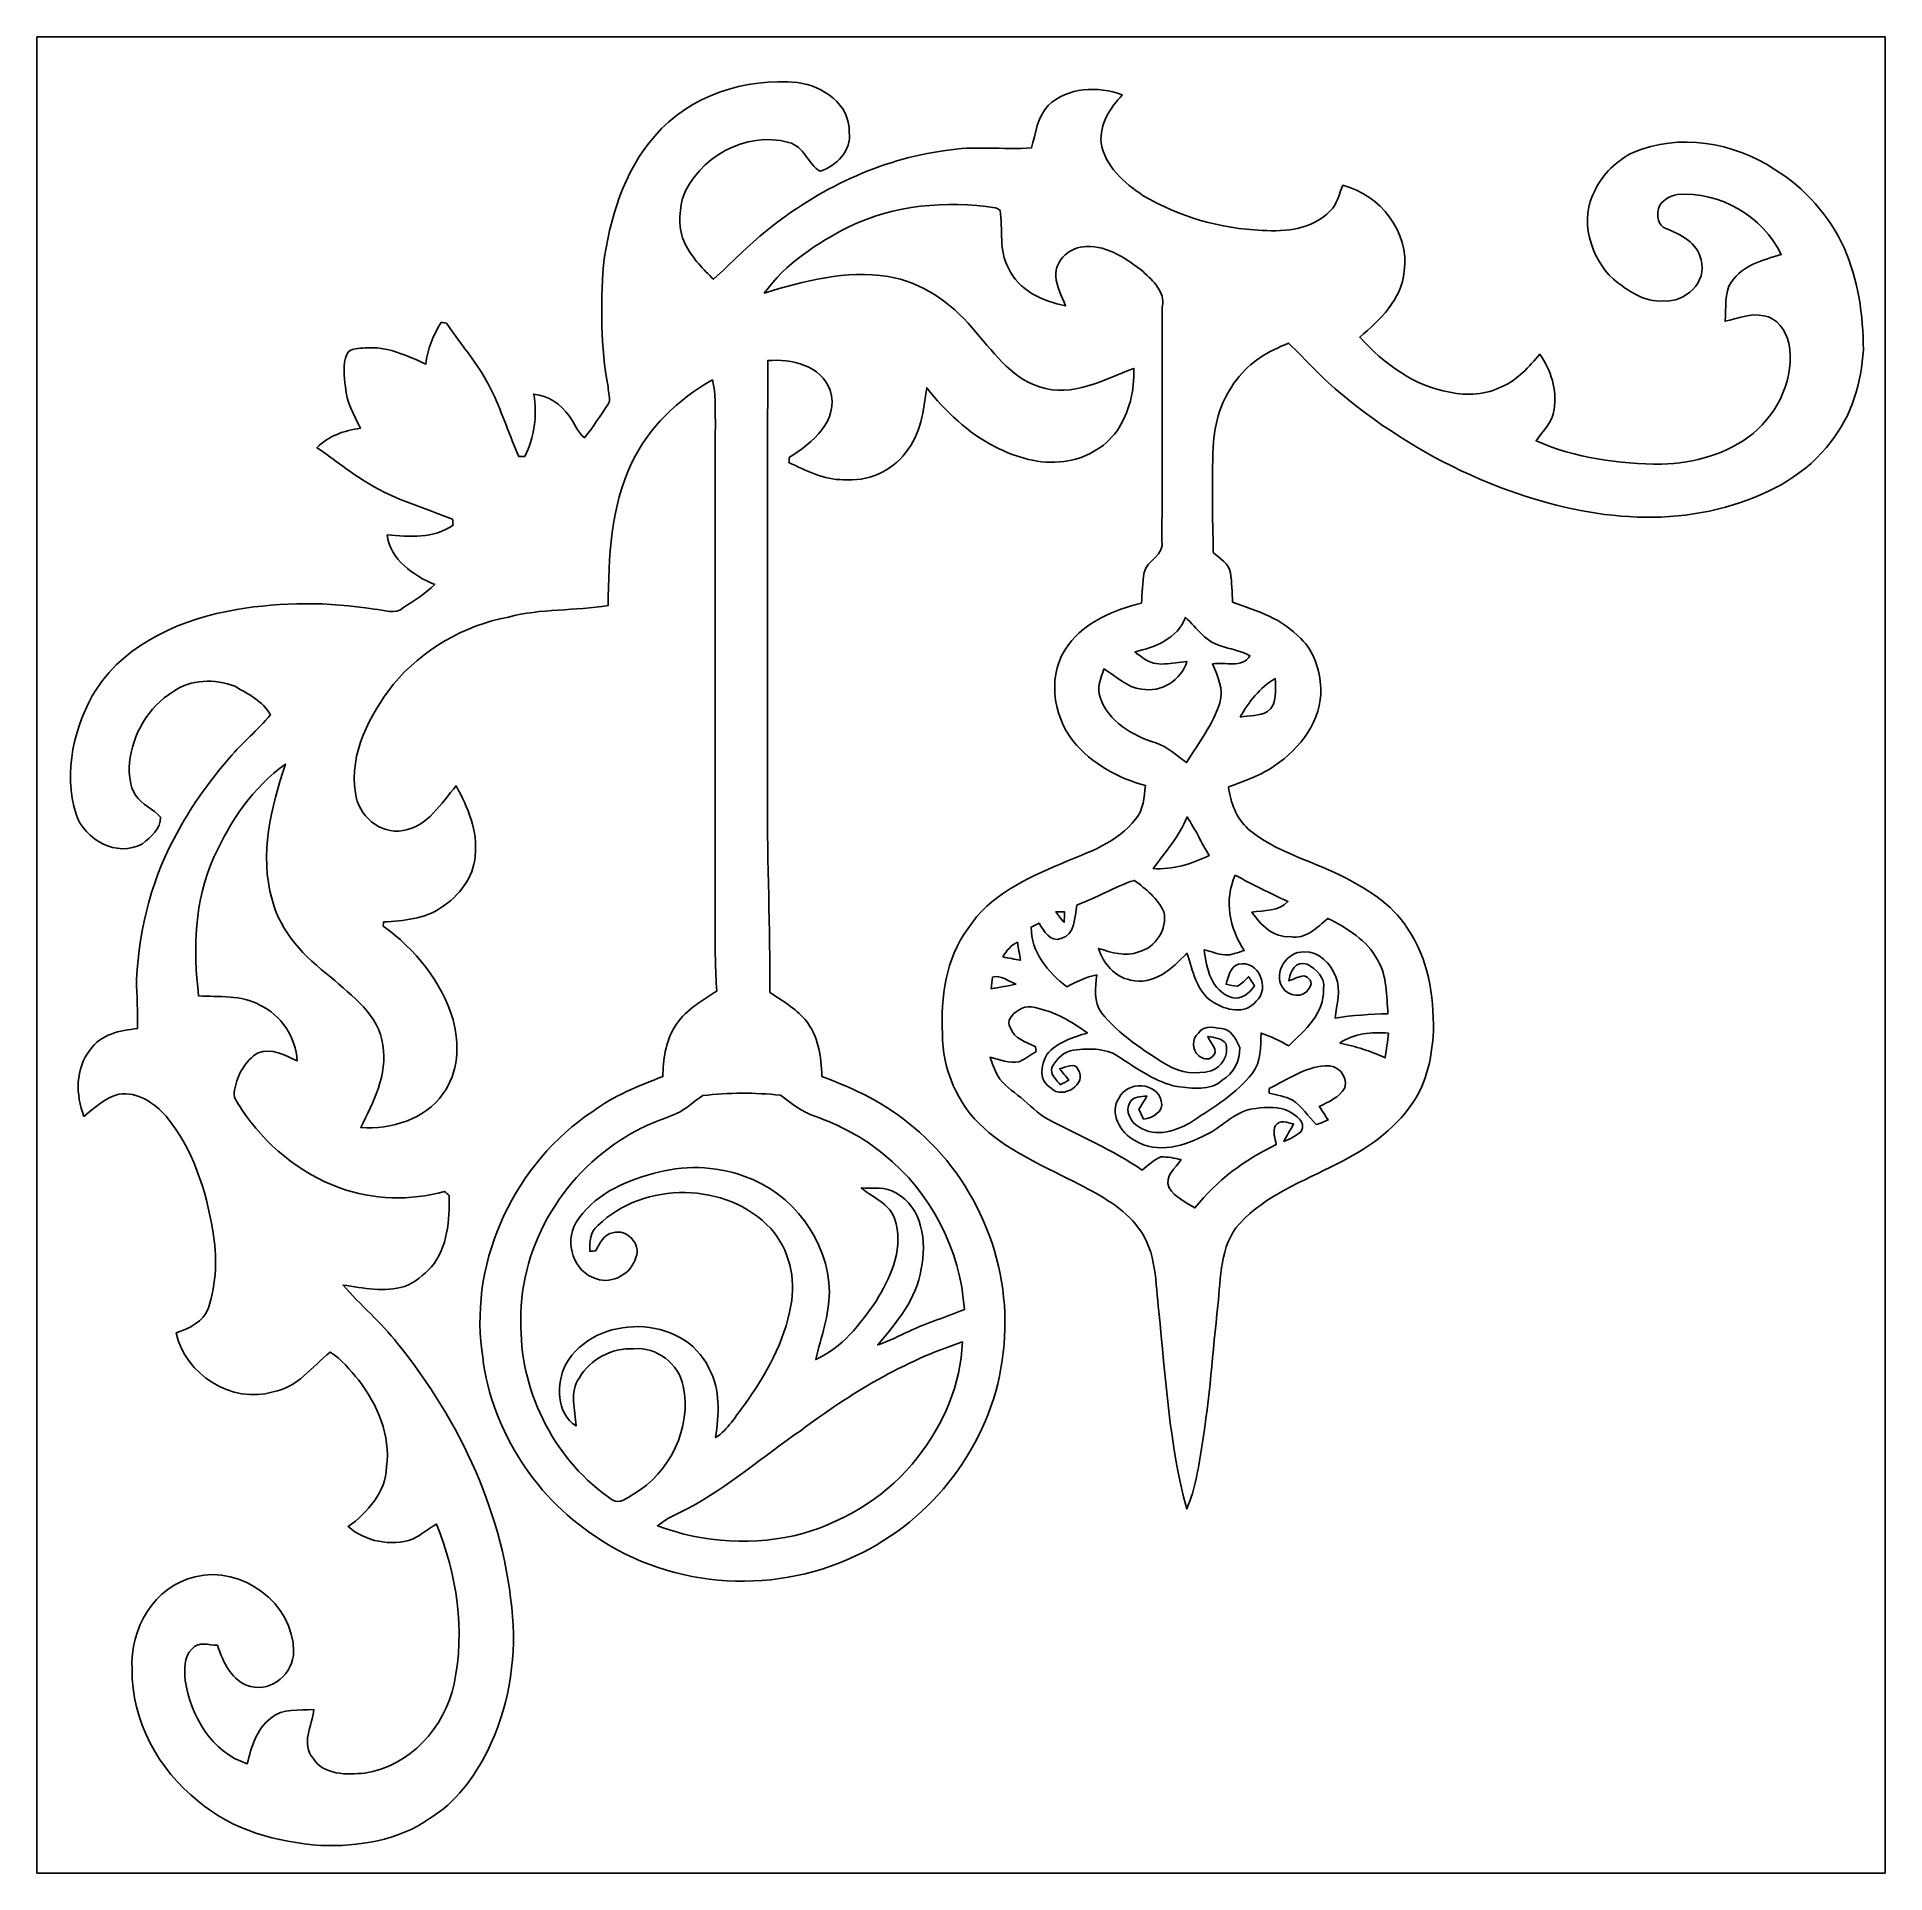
# Model space of a CAD drawing. Header units: centimetres. Extents: x -16.8 to 16.8, y -16.7 to 16.7.
import ezdxf

# ---------------------------------------------------------------- set-up
doc = ezdxf.new("R2010")
doc.units = ezdxf.units.CM
doc.header["$MEASUREMENT"] = 0
doc.layers.add('Layer 1', color=7, linetype='Continuous')

msp = doc.modelspace()

# ---------------------------------------------------------------- linework, layer by layer
at = {"layer": 'Layer 1', "color": 7}
for points, knots in [([(-16.77458, 16.66875), (-16.77458, 16.66875), (16.77458, 16.66875), (16.77458, 16.66875), (16.77458, 16.66875), (16.77458, 16.66875), (16.77458, -16.66875), (16.77458, -16.66875), (16.77458, -16.66875), (16.77458, -16.66875), (-16.77458, -16.66875), (-16.77458, -16.66875), (-16.77458, -16.66875), (-16.77458, -16.66875), (-16.77458, 16.66875), (-16.77458, 16.66875), (-16.77458, 16.66875), (-16.77458, 16.66875), (-16.77458, 16.66875), (-16.77458, 16.66875)], [0, 0, 0, 0, 0.16666667, 0.16666667, 0.16666667, 0.16666667, 0.33333333, 0.33333333, 0.33333333, 0.33333333, 0.5, 0.5, 0.5, 0.5, 0.66666667, 0.66666667, 0.66666667, 0.66666667, 1, 1, 1, 1]), ([(-5.55696, 14.86994), (-6.12775, 14.22224), (-6.38316, 13.36287), (-6.49076, 12.5222), (-6.49076, 12.5222), (-6.53979, 11.78701), (-6.54791, 11.04018), (-6.40715, 10.31381), (-6.40715, 10.31381), (-6.41526, 10.21715), (-6.34083, 10.09227), (-6.40398, 9.99913), (-6.40398, 9.99913), (-6.54544, 9.79417), (-6.67879, 9.58215), (-6.83719, 9.39024), (-6.83719, 9.39024), (-6.96489, 9.49396), (-7.01216, 9.66047), (-7.11165, 9.78711), (-7.11165, 9.78711), (-7.2584, 10.00231), (-7.49582, 10.15259), (-7.75582, 10.18399), (-7.75582, 10.18399), (-7.68914, 9.7984), (-7.74312, 9.40012), (-7.9188, 9.05016), (-7.9188, 9.05016), (-7.94561, 9.04981), (-7.99959, 9.0491), (-8.0264, 9.04875), (-8.0264, 9.04875), (-8.19221, 9.4294), (-8.32556, 9.8231), (-8.49701, 10.20092), (-8.49701, 10.20092), (-8.71114, 10.66765), (-9.05828, 11.05112), (-9.34191, 11.4741), (-9.34191, 11.4741), (-9.36554, 11.47692), (-9.41317, 11.48186), (-9.43716, 11.48433), (-9.43716, 11.48433), (-9.57933, 11.25326), (-9.68657, 10.99996), (-9.71444, 10.72797), (-9.71444, 10.72797), (-10.06052, 10.88425), (-10.42106, 11.05782), (-10.81229, 11.02254), (-10.81229, 11.02254), (-10.91988, 11.01196), (-11.09028, 11.02607), (-11.14954, 10.90507), (-11.14954, 10.90507), (-11.23244, 10.71951), (-11.19152, 10.50854), (-11.176, 10.31311), (-11.176, 10.31311), (-11.15342, 10.04217), (-11.02184, 9.80334), (-10.90366, 9.56522), (-10.90366, 9.56522), (-11.19611, 9.52077), (-11.47904, 9.42693), (-11.69141, 9.21138), (-11.69141, 9.21138), (-11.37532, 8.99231), (-11.07475, 8.74995), (-10.7442, 8.55239), (-10.7442, 8.55239), (-10.27148, 8.26946), (-9.73949, 8.11565), (-9.23043, 7.91457), (-9.23043, 7.91457), (-9.22761, 7.88705), (-9.22267, 7.83237), (-9.2202, 7.80521), (-9.2202, 7.80521), (-9.57404, 7.55756), (-10.00936, 7.59107), (-10.41682, 7.62847), (-10.41682, 7.62847), (-10.36285, 7.17197), (-9.94445, 6.89398), (-9.55181, 6.72677), (-9.55181, 6.72677), (-9.71868, 6.5599), (-9.9254, 6.44137), (-10.11802, 6.30802), (-10.11802, 6.30802), (-10.26795, 6.17149), (-10.48032, 6.27098), (-10.65565, 6.27697), (-10.65565, 6.27697), (-11.47763, 6.41738), (-12.325, 6.40821), (-13.14662, 6.27451), (-13.14662, 6.27451), (-14.12346, 6.10588), (-15.12958, 5.6836), (-15.69579, 4.82953), (-15.69579, 4.82953), (-16.10395, 4.16384), (-16.29904, 3.32034), (-16.0655, 2.55905), (-16.0655, 2.55905), (-15.90851, 2.08809), (-15.32326, 1.76565), (-14.86112, 2.0193), (-14.86112, 2.0193), (-14.70907, 2.13783), (-14.52563, 2.30082), (-14.52986, 2.50508), (-14.52986, 2.50508), (-14.66603, 2.6543), (-14.87241, 2.72874), (-14.98494, 2.90089), (-14.98494, 2.90089), (-15.09713, 3.07199), (-15.10348, 3.28895), (-15.09642, 3.4865), (-15.09642, 3.4865), (-15.04033, 4.00438), (-14.75634, 4.50709), (-14.30514, 4.77979), (-14.30514, 4.77979), (-13.98552, 5.01368), (-13.54455, 5.01615), (-13.18507, 4.87927), (-13.18507, 4.87927), (-12.94871, 4.74486), (-12.67389, 4.60728), (-12.53596, 4.36316), (-12.53596, 4.36316), (-12.76315, 4.08305), (-13.04996, 3.85727), (-13.28032, 3.57964), (-13.28032, 3.57964), (-13.62498, 3.17359), (-13.94707, 2.74496), (-14.19789, 2.27401), (-14.19789, 2.27401), (-14.67556, 1.45098), (-14.91615, 0.50412), (-14.9673, -0.44203), (-14.9673, -0.44203), (-14.96378, -0.74048), (-14.94261, -1.03858), (-14.94966, -1.33738), (-14.94966, -1.33738), (-15.26469, -1.36454), (-15.61924, -1.44286), (-15.80974, -1.72191), (-15.80974, -1.72191), (-16.08102, -2.06446), (-16.0722, -2.53718), (-15.92227, -2.92982), (-15.92227, -2.92982), (-15.72754, -2.77389), (-15.53739, -2.58904), (-15.28833, -2.52801), (-15.28833, -2.52801), (-14.95072, -2.47968), (-14.64028, -2.68393), (-14.42932, -2.92911), (-14.42932, -2.92911), (-13.94672, -3.5179), (-13.70295, -4.26438), (-13.5823, -5.00662), (-13.5823, -5.00662), (-13.49551, -5.47088), (-13.51915, -5.95806), (-13.66238, -6.40821), (-13.66238, -6.40821), (-13.75128, -6.65939), (-14.01304, -6.78251), (-14.24975, -6.85906), (-14.24975, -6.85906), (-14.08571, -7.61189), (-13.2401, -8.15658), (-12.48692, -7.93397), (-12.48692, -7.93397), (-12.04983, -7.85636), (-11.77678, -7.47395), (-11.45399, -7.20937), (-11.45399, -7.20937), (-11.24303, -7.33531), (-11.08922, -7.53569), (-10.93435, -7.72195), (-10.93435, -7.72195), (-10.59215, -8.16575), (-10.34979, -8.72278), (-10.42882, -9.29499), (-10.42882, -9.29499), (-10.43764, -9.7536), (-10.77454, -10.1219), (-11.1252, -10.37837), (-11.1252, -10.37837), (-10.81334, -10.65177), (-10.34909, -10.73961), (-9.9568, -10.60803), (-9.9568, -10.60803), (-9.80264, -10.53253), (-9.67352, -10.41506), (-9.52288, -10.33321), (-9.52288, -10.33321), (-9.15, -11.24409), (-9.00042, -12.2622), (-9.20221, -13.23269), (-9.20221, -13.23269), (-9.36907, -14.02644), (-10.00866, -14.72988), (-10.82816, -14.8523), (-10.82816, -14.8523), (-11.1446, -14.88652), (-11.56864, -14.89569), (-11.76232, -14.58524), (-11.76232, -14.58524), (-11.98915, -14.32842), (-11.77996, -13.99399), (-11.74785, -13.70118), (-11.74785, -13.70118), (-12.01173, -13.72059), (-12.31794, -13.66661), (-12.53137, -13.85746), (-12.53137, -13.85746), (-12.79066, -14.05855), (-12.88168, -14.38204), (-12.95718, -14.68437), (-12.95718, -14.68437), (-13.60311, -14.47694), (-13.9894, -13.81301), (-14.08218, -13.17061), (-14.08218, -13.17061), (-14.09735, -12.9794), (-14.11146, -12.74868), (-13.96294, -12.60193), (-13.96294, -12.60193), (-13.85182, -12.45341), (-13.65603, -12.53314), (-13.49939, -12.53314), (-13.49939, -12.53314), (-13.39603, -12.84005), (-13.23552, -13.1953), (-12.89368, -13.28244), (-12.89368, -13.28244), (-12.49927, -13.38368), (-12.11545, -13.03408), (-12.11545, -12.64744), (-12.11545, -12.64744), (-12.11368, -11.77325), (-13.06301, -11.07405), (-13.90156, -11.28959), (-13.90156, -11.28959), (-14.64169, -11.45293), (-15.09607, -12.23751), (-15.04703, -12.96494), (-15.04703, -12.96494), (-15.06079, -13.8998), (-14.57254, -14.79197), (-13.84512, -15.36136), (-13.84512, -15.36136), (-13.23199, -15.8944), (-12.41566, -16.10678), (-11.62297, -16.16886), (-11.62297, -16.16886), (-10.94105, -16.19074), (-10.21927, -16.07891), (-9.64847, -15.68062), (-9.64847, -15.68062), (-9.17258, -15.39734), (-8.8392, -14.93167), (-8.59261, -14.44519), (-8.59261, -14.44519), (-8.22501, -13.69554), (-8.07367, -12.84429), (-8.14176, -12.01279), (-8.14176, -12.01279), (-8.28075, -10.18999), (-9.09003, -8.46455), (-10.22879, -7.05309), (-10.22879, -7.05309), (-10.52759, -6.67173), (-10.90048, -6.35811), (-11.21657, -5.99193), (-11.21657, -5.99193), (-10.85003, -6.04767), (-10.46798, -6.1274), (-10.10356, -6.01698), (-10.10356, -6.01698), (-9.90988, -5.94995), (-9.75431, -5.80566), (-9.61284, -5.66314), (-9.61284, -5.66314), (-9.31263, -5.30472), (-9.28688, -4.81189), (-9.2897, -4.36598), (-9.2897, -4.36598), (-9.31863, -4.34128), (-9.34755, -4.31694), (-9.37648, -4.29295), (-9.37648, -4.29295), (-9.99808, -4.46511), (-10.67082, -4.44818), (-11.27831, -4.22804), (-11.27831, -4.22804), (-12.01067, -3.96487), (-12.63191, -3.43958), (-13.06371, -2.79717), (-13.06371, -2.79717), (-13.12369, -2.68393), (-13.24081, -2.57598), (-13.1826, -2.43276), (-13.1826, -2.43276), (-13.13639, -2.17029), (-12.98963, -1.91664), (-12.76103, -1.77341), (-12.76103, -1.77341), (-12.51091, -1.68204), (-12.27243, -1.82316), (-12.04948, -1.92158), (-12.04948, -1.92158), (-12.07911, -1.49789), (-12.33523, -1.08938), (-12.72611, -0.90911), (-12.72611, -0.90911), (-13.06195, -0.71861), (-13.47011, -0.76588), (-13.83912, -0.74189), (-13.83912, -0.74189), (-13.94284, 0.1016), (-13.91814, 0.99378), (-13.56113, 1.77871), (-13.56113, 1.77871), (-13.26691, 2.42817), (-12.85169, 3.04729), (-12.26432, 3.46534), (-12.26432, 3.46534), (-12.52008, 2.67935), (-12.74516, 1.82492), (-12.50456, 1.00577), (-12.50456, 1.00577), (-12.36239, 0.41381), (-11.90837, -0.03916), (-11.4427, -0.40111), (-11.4427, -0.40111), (-11.055, -0.74119), (-10.56534, -1.0855), (-10.49408, -1.63971), (-10.49408, -1.63971), (-10.40377, -2.17276), (-10.67153, -2.67123), (-10.89589, -3.13443), (-10.89589, -3.13443), (-10.34521, -3.16583), (-9.73349, -2.99014), (-9.404, -2.5206), (-9.404, -2.5206), (-9.11931, -2.13854), (-9.10202, -1.62243), (-9.2202, -1.17687), (-9.2202, -1.17687), (-9.42728, -0.48331), (-9.90776, 0.1083), (-10.49126, 0.52634), (-10.49126, 0.52634), (-10.48808, 0.54469), (-10.48173, 0.58138), (-10.47856, 0.59972), (-10.47856, 0.59972), (-10.12366, 0.62512), (-9.73667, 0.6477), (-9.43645, 0.86254), (-9.43645, 0.86254), (-9.11331, 1.06645), (-8.84873, 1.40547), (-8.81944, 1.79599), (-8.81944, 1.79599), (-8.76688, 2.24966), (-8.95456, 2.68393), (-9.16552, 3.07305), (-9.16552, 3.07305), (-9.43222, 2.75696), (-9.68516, 2.32728), (-10.12931, 2.25919), (-10.12931, 2.25919), (-10.54911, 2.18299), (-10.94599, 2.53541), (-10.99291, 2.94393), (-10.99291, 2.94393), (-11.11003, 3.66501), (-10.73256, 4.35716), (-10.30711, 4.91031), (-10.30711, 4.91031), (-9.78182, 5.54778), (-9.02653, 5.98135), (-8.21655, 6.13692), (-8.21655, 6.13692), (-7.62423, 6.29285), (-7.00546, 6.24593), (-6.40468, 6.34718), (-6.40468, 6.34718), (-6.39516, 7.22066), (-6.36235, 8.13823), (-5.9757, 8.94009), (-5.9757, 8.94009), (-5.66738, 9.58286), (-5.13151, 10.09615), (-4.51344, 10.44116), (-4.51344, 10.44116), (-4.44147, 10.19563), (-4.46969, 9.93599), (-4.45911, 9.68375), (-4.45911, 9.68375), (-4.46793, 6.62622), (-4.45841, 3.56905), (-4.4644, 0.51153), (-4.4644, 0.51153), (-4.46511, 0.12277), (-4.46123, -0.2667), (-4.43195, -0.65476), (-4.43195, -0.65476), (-4.71734, -0.84173), (-5.03379, -1.01283), (-5.20594, -1.3208), (-5.20594, -1.3208), (-5.36681, -1.58785), (-5.40773, -1.90077), (-5.41232, -2.20662), (-5.41232, -2.20662), (-5.85505, -2.37596), (-6.30273, -2.55341), (-6.68549, -2.83916), (-6.68549, -2.83916), (-8.08073, -3.76943), (-8.91822, -5.50333), (-8.69738, -7.17762), (-8.69738, -7.17762), (-8.56827, -8.53934), (-7.7791, -9.80652), (-6.63963, -10.55476), (-6.63963, -10.55476), (-5.23346, -11.53019), (-3.29706, -11.63038), (-1.78188, -10.84686), (-1.78188, -10.84686), (-0.40569, -10.1533), (0.60537, -8.7563), (0.76517, -7.21607), (0.76517, -7.21607), (0.95603, -5.68925), (0.31785, -4.10281), (-0.86501, -3.12314), (-0.86501, -3.12314), (-1.34691, -2.70228), (-1.93075, -2.42817), (-2.52483, -2.20627), (-2.52483, -2.20627), (-2.53612, -1.84468), (-2.5908, -1.45874), (-2.83069, -1.17263), (-2.83069, -1.17263), (-3.00919, -0.96732), (-3.24697, -0.82797), (-3.47204, -0.68051), (-3.47204, -0.68051), (-3.4604, 0.49318), (-3.52108, 1.66617), (-3.51049, 2.83986), (-3.51049, 2.83986), (-3.50873, 5.49063), (-3.51226, 8.14105), (-3.50873, 10.79182), (-3.50873, 10.79182), (-3.07693, 10.82675), (-2.54, 10.70645), (-2.37384, 10.25349), (-2.37384, 10.25349), (-2.20627, 9.70597), (-2.70404, 9.29111), (-3.11503, 9.03958), (-3.11503, 9.03958), (-3.1175, 9.01524), (-3.12173, 8.9662), (-3.1242, 8.94151), (-3.1242, 8.94151), (-2.81199, 8.79546), (-2.4892, 8.62401), (-2.13431, 8.62965), (-2.13431, 8.62965), (-1.70815, 8.59261), (-1.26189, 8.77288), (-1.00683, 9.12001), (-1.00683, 9.12001), (-0.73201, 9.4488), (-0.67733, 9.89118), (-0.62124, 10.30076), (-0.62124, 10.30076), (-0.28575, 9.86437), (0.12806, 9.48337), (0.61736, 9.22584), (0.61736, 9.22584), (1.00189, 9.0357), (1.43228, 8.89847), (1.86655, 8.96302), (1.86655, 8.96302), (2.24614, 9.00183), (2.60526, 9.20997), (2.8321, 9.51547), (2.8321, 9.51547), (3.05435, 9.84603), (3.15419, 10.25384), (3.13655, 10.65001), (3.13655, 10.65001), (2.59609, 10.44187), (2.0193, 10.12084), (1.42416, 10.31311), (1.42416, 10.31311), (0.88618, 10.48703), (0.56868, 10.98973), (0.20179, 11.38484), (0.20179, 11.38484), (-0.18486, 11.85298), (-0.71931, 12.2174), (-1.32468, 12.32041), (-1.32468, 12.32041), (-2.08562, 12.43753), (-2.84903, 12.24104), (-3.57188, 12.01843), (-3.57188, 12.01843), (-3.18417, 12.55113), (-2.61726, 12.92825), (-2.03376, 13.21964), (-2.03376, 13.21964), (-1.21461, 13.62216), (-0.27093, 13.69801), (0.62301, 13.56819), (0.62301, 13.56819), (0.65617, 13.56113), (0.68439, 13.5449), (0.70802, 13.52021), (0.70802, 13.52021), (0.76588, 13.17378), (0.68227, 12.78855), (0.86254, 12.46999), (0.86254, 12.46999), (1.04528, 12.071), (1.48519, 11.86286), (1.89794, 11.78807), (1.89794, 11.78807), (1.82774, 11.96269), (1.7339, 12.1352), (1.71944, 12.32641), (1.71944, 12.32641), (1.7078, 12.62309), (1.99072, 12.86722), (2.27506, 12.86157), (2.27506, 12.86157), (2.6737, 12.88062), (3.00602, 12.63615), (3.30623, 12.40719), (3.30623, 12.40719), (3.48509, 12.24033), (3.71158, 12.04172), (3.65443, 11.76655), (3.65443, 11.76655), (3.64455, 10.35473), (3.66183, 8.94292), (3.64631, 7.5311), (3.64631, 7.5311), (3.71122, 7.25311), (3.37361, 7.17832), (3.32564, 6.94478), (3.32564, 6.94478), (3.29671, 6.76099), (3.29001, 6.57401), (3.27448, 6.38845), (3.27448, 6.38845), (2.7813, 6.26286), (2.26342, 6.05614), (1.95016, 5.63457), (1.95016, 5.63457), (1.55822, 5.12374), (1.6577, 4.3628), (2.04152, 3.87526), (2.04152, 3.87526), (2.37278, 3.47239), (2.8508, 3.21169), (3.34963, 3.07552), (3.34963, 3.07552), (3.32176, 2.86738), (3.31858, 2.63984), (3.17324, 2.47297), (3.17324, 2.47297), (2.84727, 2.0387), (2.30858, 1.86478), (1.82809, 1.6637), (1.82809, 1.6637), (1.18851, 1.39136), (0.51329, 1.08232), (0.12347, 0.4766), (0.12347, 0.4766), (-0.27764, -0.06844), (-0.36971, -0.77188), (-0.33761, -1.42981), (-0.33761, -1.42981), (-0.34043, -2.07328), (-0.06456, -2.71568), (0.41839, -3.1436), (0.41839, -3.1436), (0.9204, -3.59833), (1.55363, -3.85833), (2.14877, -4.16419), (2.14877, -4.16419), (2.54247, -4.37233), (2.95381, -4.59246), (3.22509, -4.95794), (3.22509, -4.95794), (3.55565, -5.38939), (3.52707, -5.95947), (3.59092, -6.47206), (3.59092, -6.47206), (3.71792, -7.67186), (3.7786, -8.88929), (4.09751, -10.05875), (4.09751, -10.05875), (4.25591, -9.68693), (4.31765, -9.28546), (4.37797, -8.88894), (4.37797, -8.88894), (4.5152, -8.05215), (4.56988, -7.20478), (4.66302, -6.3627), (4.66302, -6.3627), (4.7184, -5.85787), (4.69406, -5.2832), (5.05531, -4.87856), (5.05531, -4.87856), (5.53191, -4.35575), (6.21383, -4.11162), (6.82625, -3.79201), (6.82625, -3.79201), (7.35259, -3.52884), (7.86306, -3.18876), (8.19432, -2.69099), (8.19432, -2.69099), (8.46349, -2.31175), (8.54639, -1.83621), (8.57956, -1.38218), (8.57956, -1.38218), (8.5785, -0.73625), (8.48395, -0.05644), (8.10331, 0.48331), (8.10331, 0.48331), (7.82214, 0.93698), (7.34624, 1.2125), (6.8834, 1.44921), (6.8834, 1.44921), (6.32566, 1.72508), (5.69948, 1.87819), (5.21441, 2.28635), (5.21441, 2.28635), (4.99604, 2.48214), (4.89514, 2.76754), (4.85704, 3.05047), (4.85704, 3.05047), (5.14385, 3.1623), (5.44195, 3.2572), (5.69454, 3.43994), (5.69454, 3.43994), (6.16056, 3.74579), (6.5532, 4.26649), (6.53309, 4.8454), (6.53309, 4.8454), (6.50699, 5.17137), (6.41809, 5.51674), (6.16726, 5.74393), (6.16726, 5.74393), (5.84235, 6.10235), (5.37245, 6.25299), (4.92936, 6.40433), (4.92936, 6.40433), (4.92054, 6.58283), (4.91737, 6.7624), (4.89268, 6.93879), (4.89268, 6.93879), (4.86833, 7.11165), (4.69194, 7.19878), (4.58047, 7.30814), (4.58047, 7.30814), (4.56636, 7.94667), (4.55295, 8.58626), (4.57764, 9.22479), (4.57764, 9.22479), (4.59599, 9.66152), (4.73004, 10.10144), (5.00556, 10.44646), (5.00556, 10.44646), (5.23416, 10.76713), (5.58765, 10.96151), (5.94395, 11.11003), (5.94395, 11.11003), (6.26957, 10.79571), (6.57296, 10.45704), (6.92291, 10.16847), (6.92291, 10.16847), (7.67786, 9.54758), (8.51676, 9.02723), (9.41599, 8.64235), (9.41599, 8.64235), (10.84897, 8.03028), (12.49751, 7.69902), (14.02045, 8.17316), (14.02045, 8.17316), (14.7006, 8.37988), (15.36559, 8.74148), (15.79492, 9.32286), (15.79492, 9.32286), (16.16992, 9.79276), (16.34737, 10.39601), (16.38088, 10.99009), (16.38088, 10.99009), (16.37841, 11.61556), (16.2874, 12.25021), (16.03798, 12.82771), (16.03798, 12.82771), (15.7667, 13.42002), (15.31902, 13.92802), (14.76269, 14.2681), (14.76269, 14.2681), (14.01974, 14.75811), (13.03549, 14.9225), (12.20152, 14.57254), (12.20152, 14.57254), (11.90554, 14.4272), (11.65401, 14.18766), (11.51114, 13.88851), (11.51114, 13.88851), (11.21234, 13.35864), (11.42224, 12.66719), (11.84416, 12.2682), (11.84416, 12.2682), (12.10204, 12.06394), (12.40331, 11.84628), (12.75186, 11.87556), (12.75186, 11.87556), (13.14027, 11.84099), (13.55478, 12.22022), (13.43554, 12.6238), (13.43554, 12.6238), (13.37134, 12.92966), (13.0623, 13.08841), (12.79525, 13.19001), (12.79525, 13.19001), (12.65202, 13.23904), (12.62944, 13.42284), (12.66049, 13.54984), (12.66049, 13.54984), (12.70529, 13.69871), (12.85981, 13.78126), (13.00409, 13.80525), (13.00409, 13.80525), (13.77879, 13.87087), (14.55244, 13.41261), (14.89181, 12.71693), (14.89181, 12.71693), (14.56267, 12.62098), (14.1926, 12.52396), (13.98764, 12.2234), (13.98764, 12.2234), (13.84088, 12.01526), (13.90086, 11.74574), (13.87087, 11.50832), (13.87087, 11.50832), (14.10194, 11.55806), (14.33124, 11.65931), (14.57254, 11.60674), (14.57254, 11.60674), (14.81772, 11.5757), (14.97365, 11.33263), (15.02763, 11.10862), (15.02763, 11.10862), (15.14299, 10.49126), (14.8463, 9.86367), (14.37816, 9.46926), (14.37816, 9.46926), (13.91356, 9.08932), (13.30854, 8.93304), (12.71834, 8.91011), (12.71834, 8.91011), (11.94223, 8.91222), (11.15624, 9.02829), (10.43834, 9.33309), (10.43834, 9.33309), (10.56111, 9.51618), (10.74244, 9.67422), (10.76889, 9.90529), (10.76889, 9.90529), (10.8204, 10.26054), (10.71316, 10.61755), (10.50925, 10.90718), (10.50925, 10.90718), (10.31134, 10.67999), (10.10532, 10.44575), (9.82416, 10.32122), (9.82416, 10.32122), (9.53311, 10.17587), (9.19198, 10.14518), (8.87624, 10.22068), (8.87624, 10.22068), (8.22501, 10.32792), (7.67503, 10.74067), (7.23935, 11.21692), (7.23935, 11.21692), (7.60801, 11.52948), (7.99888, 11.90237), (8.04721, 12.4139), (8.04721, 12.4139), (8.14529, 13.12545), (7.60836, 13.80384), (6.93279, 13.97635), (6.93279, 13.97635), (6.86047, 13.82077), (6.83225, 13.6338), (6.70348, 13.51068), (6.70348, 13.51068), (6.38669, 13.18084), (5.90021, 13.12686), (5.46664, 13.15649), (5.46664, 13.15649), (4.70994, 13.18472), (3.96205, 13.40485), (3.3087, 13.78656), (3.3087, 13.78656), (2.96686, 14.0148), (2.60879, 14.32242), (2.54353, 14.75176), (2.54353, 14.75176), (2.51284, 15.08936), (2.71004, 15.38111), (2.927, 15.61712), (2.927, 15.61712), (2.48638, 15.78257), (1.9371, 15.75823), (1.5808, 15.42309), (1.5808, 15.42309), (1.38148, 15.21389), (1.35855, 14.91686), (1.27811, 14.65368), (1.27811, 14.65368), (0.75988, 14.61982), (0.23248, 14.69743), (-0.28399, 14.60641), (-0.28399, 14.60641), (-1.47532, 14.44801), (-2.59433, 13.90826), (-3.52284, 13.15473), (-3.52284, 13.15473), (-3.87068, 12.88662), (-4.16666, 12.5603), (-4.49333, 12.26855), (-4.49333, 12.26855), (-4.67819, 12.44917), (-4.86128, 12.63615), (-4.98369, 12.86616), (-4.98369, 12.86616), (-5.13962, 13.12545), (-5.11739, 13.45283), (-5.05848, 13.73717), (-5.05848, 13.73717), (-4.77838, 14.47553), (-3.90313, 14.97401), (-3.13055, 14.75352), (-3.13055, 14.75352), (-2.8448, 14.68649), (-2.78624, 14.36299), (-2.55552, 14.2307), (-2.55552, 14.2307), (-2.26695, 14.32807), (-1.98014, 14.60782), (-2.03059, 14.93908), (-2.03059, 14.93908), (-2.01083, 15.44637), (-2.51001, 15.78046), (-2.96545, 15.84043), (-2.96545, 15.84043), (-3.9116, 15.9258), (-4.93183, 15.61289), (-5.55696, 14.86994)], [0, 0, 0, 0, 0.00446429, 0.00446429, 0.00446429, 0.00446429, 0.00892857, 0.00892857, 0.00892857, 0.00892857, 0.01339286, 0.01339286, 0.01339286, 0.01339286, 0.01785714, 0.01785714, 0.01785714, 0.01785714, 0.02232143, 0.02232143, 0.02232143, 0.02232143, 0.02678571, 0.02678571, 0.02678571, 0.02678571, 0.03125, 0.03125, 0.03125, 0.03125, 0.03571429, 0.03571429, 0.03571429, 0.03571429, 0.04017857, 0.04017857, 0.04017857, 0.04017857, 0.04464286, 0.04464286, 0.04464286, 0.04464286, 0.04910714, 0.04910714, 0.04910714, 0.04910714, 0.05357143, 0.05357143, 0.05357143, 0.05357143, 0.05803571, 0.05803571, 0.05803571, 0.05803571, 0.0625, 0.0625, 0.0625, 0.0625, 0.06696429, 0.06696429, 0.06696429, 0.06696429, 0.07142857, 0.07142857, 0.07142857, 0.07142857, 0.07589286, 0.07589286, 0.07589286, 0.07589286, 0.08035714, 0.08035714, 0.08035714, 0.08035714, 0.08482143, 0.08482143, 0.08482143, 0.08482143, 0.08928571, 0.08928571, 0.08928571, 0.08928571, 0.09375, 0.09375, 0.09375, 0.09375, 0.09821429, 0.09821429, 0.09821429, 0.09821429, 0.10267857, 0.10267857, 0.10267857, 0.10267857, 0.10714286, 0.10714286, 0.10714286, 0.10714286, 0.11160714, 0.11160714, 0.11160714, 0.11160714, 0.11607143, 0.11607143, 0.11607143, 0.11607143, 0.12053571, 0.12053571, 0.12053571, 0.12053571, 0.125, 0.125, 0.125, 0.125, 0.12946429, 0.12946429, 0.12946429, 0.12946429, 0.13392857, 0.13392857, 0.13392857, 0.13392857, 0.13839286, 0.13839286, 0.13839286, 0.13839286, 0.14285714, 0.14285714, 0.14285714, 0.14285714, 0.14732143, 0.14732143, 0.14732143, 0.14732143, 0.15178571, 0.15178571, 0.15178571, 0.15178571, 0.15625, 0.15625, 0.15625, 0.15625, 0.16071429, 0.16071429, 0.16071429, 0.16071429, 0.16517857, 0.16517857, 0.16517857, 0.16517857, 0.16964286, 0.16964286, 0.16964286, 0.16964286, 0.17410714, 0.17410714, 0.17410714, 0.17410714, 0.17857143, 0.17857143, 0.17857143, 0.17857143, 0.18303571, 0.18303571, 0.18303571, 0.18303571, 0.1875, 0.1875, 0.1875, 0.1875, 0.19196429, 0.19196429, 0.19196429, 0.19196429, 0.19642857, 0.19642857, 0.19642857, 0.19642857, 0.20089286, 0.20089286, 0.20089286, 0.20089286, 0.20535714, 0.20535714, 0.20535714, 0.20535714, 0.20982143, 0.20982143, 0.20982143, 0.20982143, 0.21428571, 0.21428571, 0.21428571, 0.21428571, 0.21875, 0.21875, 0.21875, 0.21875, 0.22321429, 0.22321429, 0.22321429, 0.22321429, 0.22767857, 0.22767857, 0.22767857, 0.22767857, 0.23214286, 0.23214286, 0.23214286, 0.23214286, 0.23660714, 0.23660714, 0.23660714, 0.23660714, 0.24107143, 0.24107143, 0.24107143, 0.24107143, 0.24553571, 0.24553571, 0.24553571, 0.24553571, 0.25, 0.25, 0.25, 0.25, 0.25446429, 0.25446429, 0.25446429, 0.25446429, 0.25892857, 0.25892857, 0.25892857, 0.25892857, 0.26339286, 0.26339286, 0.26339286, 0.26339286, 0.26785714, 0.26785714, 0.26785714, 0.26785714, 0.27232143, 0.27232143, 0.27232143, 0.27232143, 0.27678571, 0.27678571, 0.27678571, 0.27678571, 0.28125, 0.28125, 0.28125, 0.28125, 0.28571429, 0.28571429, 0.28571429, 0.28571429, 0.29017857, 0.29017857, 0.29017857, 0.29017857, 0.29464286, 0.29464286, 0.29464286, 0.29464286, 0.29910714, 0.29910714, 0.29910714, 0.29910714, 0.30357143, 0.30357143, 0.30357143, 0.30357143, 0.30803571, 0.30803571, 0.30803571, 0.30803571, 0.3125, 0.3125, 0.3125, 0.3125, 0.31696429, 0.31696429, 0.31696429, 0.31696429, 0.32142857, 0.32142857, 0.32142857, 0.32142857, 0.32589286, 0.32589286, 0.32589286, 0.32589286, 0.33035714, 0.33035714, 0.33035714, 0.33035714, 0.33482143, 0.33482143, 0.33482143, 0.33482143, 0.33928571, 0.33928571, 0.33928571, 0.33928571, 0.34375, 0.34375, 0.34375, 0.34375, 0.34821429, 0.34821429, 0.34821429, 0.34821429, 0.35267857, 0.35267857, 0.35267857, 0.35267857, 0.35714286, 0.35714286, 0.35714286, 0.35714286, 0.36160714, 0.36160714, 0.36160714, 0.36160714, 0.36607143, 0.36607143, 0.36607143, 0.36607143, 0.37053571, 0.37053571, 0.37053571, 0.37053571, 0.375, 0.375, 0.375, 0.375, 0.37946429, 0.37946429, 0.37946429, 0.37946429, 0.38392857, 0.38392857, 0.38392857, 0.38392857, 0.38839286, 0.38839286, 0.38839286, 0.38839286, 0.39285714, 0.39285714, 0.39285714, 0.39285714, 0.39732143, 0.39732143, 0.39732143, 0.39732143, 0.40178571, 0.40178571, 0.40178571, 0.40178571, 0.40625, 0.40625, 0.40625, 0.40625, 0.41071429, 0.41071429, 0.41071429, 0.41071429, 0.41517857, 0.41517857, 0.41517857, 0.41517857, 0.41964286, 0.41964286, 0.41964286, 0.41964286, 0.42410714, 0.42410714, 0.42410714, 0.42410714, 0.42857143, 0.42857143, 0.42857143, 0.42857143, 0.43303571, 0.43303571, 0.43303571, 0.43303571, 0.4375, 0.4375, 0.4375, 0.4375, 0.44196429, 0.44196429, 0.44196429, 0.44196429, 0.44642857, 0.44642857, 0.44642857, 0.44642857, 0.45089286, 0.45089286, 0.45089286, 0.45089286, 0.45535714, 0.45535714, 0.45535714, 0.45535714, 0.45982143, 0.45982143, 0.45982143, 0.45982143, 0.46428571, 0.46428571, 0.46428571, 0.46428571, 0.46875, 0.46875, 0.46875, 0.46875, 0.47321429, 0.47321429, 0.47321429, 0.47321429, 0.47767857, 0.47767857, 0.47767857, 0.47767857, 0.48214286, 0.48214286, 0.48214286, 0.48214286, 0.48660714, 0.48660714, 0.48660714, 0.48660714, 0.49107143, 0.49107143, 0.49107143, 0.49107143, 0.49553571, 0.49553571, 0.49553571, 0.49553571, 0.5, 0.5, 0.5, 0.5, 0.50446429, 0.50446429, 0.50446429, 0.50446429, 0.50892857, 0.50892857, 0.50892857, 0.50892857, 0.51339286, 0.51339286, 0.51339286, 0.51339286, 0.51785714, 0.51785714, 0.51785714, 0.51785714, 0.52232143, 0.52232143, 0.52232143, 0.52232143, 0.52678571, 0.52678571, 0.52678571, 0.52678571, 0.53125, 0.53125, 0.53125, 0.53125, 0.53571429, 0.53571429, 0.53571429, 0.53571429, 0.54017857, 0.54017857, 0.54017857, 0.54017857, 0.54464286, 0.54464286, 0.54464286, 0.54464286, 0.54910714, 0.54910714, 0.54910714, 0.54910714, 0.55357143, 0.55357143, 0.55357143, 0.55357143, 0.55803571, 0.55803571, 0.55803571, 0.55803571, 0.5625, 0.5625, 0.5625, 0.5625, 0.56696429, 0.56696429, 0.56696429, 0.56696429, 0.57142857, 0.57142857, 0.57142857, 0.57142857, 0.57589286, 0.57589286, 0.57589286, 0.57589286, 0.58035714, 0.58035714, 0.58035714, 0.58035714, 0.58482143, 0.58482143, 0.58482143, 0.58482143, 0.58928571, 0.58928571, 0.58928571, 0.58928571, 0.59375, 0.59375, 0.59375, 0.59375, 0.59821429, 0.59821429, 0.59821429, 0.59821429, 0.60267857, 0.60267857, 0.60267857, 0.60267857, 0.60714286, 0.60714286, 0.60714286, 0.60714286, 0.61160714, 0.61160714, 0.61160714, 0.61160714, 0.61607143, 0.61607143, 0.61607143, 0.61607143, 0.62053571, 0.62053571, 0.62053571, 0.62053571, 0.625, 0.625, 0.625, 0.625, 0.62946429, 0.62946429, 0.62946429, 0.62946429, 0.63392857, 0.63392857, 0.63392857, 0.63392857, 0.63839286, 0.63839286, 0.63839286, 0.63839286, 0.64285714, 0.64285714, 0.64285714, 0.64285714, 0.64732143, 0.64732143, 0.64732143, 0.64732143, 0.65178571, 0.65178571, 0.65178571, 0.65178571, 0.65625, 0.65625, 0.65625, 0.65625, 0.66071429, 0.66071429, 0.66071429, 0.66071429, 0.66517857, 0.66517857, 0.66517857, 0.66517857, 0.66964286, 0.66964286, 0.66964286, 0.66964286, 0.67410714, 0.67410714, 0.67410714, 0.67410714, 0.67857143, 0.67857143, 0.67857143, 0.67857143, 0.68303571, 0.68303571, 0.68303571, 0.68303571, 0.6875, 0.6875, 0.6875, 0.6875, 0.69196429, 0.69196429, 0.69196429, 0.69196429, 0.69642857, 0.69642857, 0.69642857, 0.69642857, 0.70089286, 0.70089286, 0.70089286, 0.70089286, 0.70535714, 0.70535714, 0.70535714, 0.70535714, 0.70982143, 0.70982143, 0.70982143, 0.70982143, 0.71428571, 0.71428571, 0.71428571, 0.71428571, 0.71875, 0.71875, 0.71875, 0.71875, 0.72321429, 0.72321429, 0.72321429, 0.72321429, 0.72767857, 0.72767857, 0.72767857, 0.72767857, 0.73214286, 0.73214286, 0.73214286, 0.73214286, 0.73660714, 0.73660714, 0.73660714, 0.73660714, 0.74107143, 0.74107143, 0.74107143, 0.74107143, 0.74553571, 0.74553571, 0.74553571, 0.74553571, 0.75, 0.75, 0.75, 0.75, 0.75446429, 0.75446429, 0.75446429, 0.75446429, 0.75892857, 0.75892857, 0.75892857, 0.75892857, 0.76339286, 0.76339286, 0.76339286, 0.76339286, 0.76785714, 0.76785714, 0.76785714, 0.76785714, 0.77232143, 0.77232143, 0.77232143, 0.77232143, 0.77678571, 0.77678571, 0.77678571, 0.77678571, 0.78125, 0.78125, 0.78125, 0.78125, 0.78571429, 0.78571429, 0.78571429, 0.78571429, 0.79017857, 0.79017857, 0.79017857, 0.79017857, 0.79464286, 0.79464286, 0.79464286, 0.79464286, 0.79910714, 0.79910714, 0.79910714, 0.79910714, 0.80357143, 0.80357143, 0.80357143, 0.80357143, 0.80803571, 0.80803571, 0.80803571, 0.80803571, 0.8125, 0.8125, 0.8125, 0.8125, 0.81696429, 0.81696429, 0.81696429, 0.81696429, 0.82142857, 0.82142857, 0.82142857, 0.82142857, 0.82589286, 0.82589286, 0.82589286, 0.82589286, 0.83035714, 0.83035714, 0.83035714, 0.83035714, 0.83482143, 0.83482143, 0.83482143, 0.83482143, 0.83928571, 0.83928571, 0.83928571, 0.83928571, 0.84375, 0.84375, 0.84375, 0.84375, 0.84821429, 0.84821429, 0.84821429, 0.84821429, 0.85267857, 0.85267857, 0.85267857, 0.85267857, 0.85714286, 0.85714286, 0.85714286, 0.85714286, 0.86160714, 0.86160714, 0.86160714, 0.86160714, 0.86607143, 0.86607143, 0.86607143, 0.86607143, 0.87053571, 0.87053571, 0.87053571, 0.87053571, 0.875, 0.875, 0.875, 0.875, 0.87946429, 0.87946429, 0.87946429, 0.87946429, 0.88392857, 0.88392857, 0.88392857, 0.88392857, 0.88839286, 0.88839286, 0.88839286, 0.88839286, 0.89285714, 0.89285714, 0.89285714, 0.89285714, 0.89732143, 0.89732143, 0.89732143, 0.89732143, 0.90178571, 0.90178571, 0.90178571, 0.90178571, 0.90625, 0.90625, 0.90625, 0.90625, 0.91071429, 0.91071429, 0.91071429, 0.91071429, 0.91517857, 0.91517857, 0.91517857, 0.91517857, 0.91964286, 0.91964286, 0.91964286, 0.91964286, 0.92410714, 0.92410714, 0.92410714, 0.92410714, 0.92857143, 0.92857143, 0.92857143, 0.92857143, 0.93303571, 0.93303571, 0.93303571, 0.93303571, 0.9375, 0.9375, 0.9375, 0.9375, 0.94196429, 0.94196429, 0.94196429, 0.94196429, 0.94642857, 0.94642857, 0.94642857, 0.94642857, 0.95089286, 0.95089286, 0.95089286, 0.95089286, 0.95535714, 0.95535714, 0.95535714, 0.95535714, 0.95982143, 0.95982143, 0.95982143, 0.95982143, 0.96428571, 0.96428571, 0.96428571, 0.96428571, 0.96875, 0.96875, 0.96875, 0.96875, 0.97321429, 0.97321429, 0.97321429, 0.97321429, 0.97767857, 0.97767857, 0.97767857, 0.97767857, 0.98214286, 0.98214286, 0.98214286, 0.98214286, 0.98660714, 0.98660714, 0.98660714, 0.98660714, 0.99107143, 0.99107143, 0.99107143, 0.99107143, 1, 1, 1, 1]), ([(4.07529, 6.12916), (4.17865, 6.03003), (4.27143, 5.92067), (4.37515, 5.82119), (4.37515, 5.82119), (4.60128, 5.56719), (4.96182, 5.58553), (5.2451, 5.43489), (5.2451, 5.43489), (5.10822, 5.19359), (4.78614, 5.33012), (4.56706, 5.28426), (4.56706, 5.28426), (4.65455, 5.06342), (4.77732, 4.82177), (4.69829, 4.58082), (4.69829, 4.58082), (4.58082, 4.17901), (4.30459, 3.84916), (4.09399, 3.49426), (4.09399, 3.49426), (3.91478, 3.62373), (3.74685, 3.7786), (3.53483, 3.85233), (3.53483, 3.85233), (3.11291, 3.98462), (2.6737, 4.23369), (2.52659, 4.67889), (2.52659, 4.67889), (2.45745, 4.85175), (2.53718, 5.03026), (2.59539, 5.19289), (2.59539, 5.19289), (2.82081, 5.06695), (3.00531, 4.85281), (3.27731, 4.82882), (3.27731, 4.82882), (3.62832, 4.75544), (4.00191, 4.99075), (4.10245, 5.33047), (4.10245, 5.33047), (3.83928, 5.3086), (3.53554, 5.20806), (3.30941, 5.39186), (3.30941, 5.39186), (3.25579, 5.42643), (3.2064, 5.46417), (3.15771, 5.50404), (3.15771, 5.50404), (3.52672, 5.58694), (3.92889, 5.74851), (4.07529, 6.12916)], [0, 0, 0, 0, 0.07142857, 0.07142857, 0.07142857, 0.07142857, 0.14285714, 0.14285714, 0.14285714, 0.14285714, 0.21428571, 0.21428571, 0.21428571, 0.21428571, 0.28571429, 0.28571429, 0.28571429, 0.28571429, 0.35714286, 0.35714286, 0.35714286, 0.35714286, 0.42857143, 0.42857143, 0.42857143, 0.42857143, 0.5, 0.5, 0.5, 0.5, 0.57142857, 0.57142857, 0.57142857, 0.57142857, 0.64285714, 0.64285714, 0.64285714, 0.64285714, 0.71428571, 0.71428571, 0.71428571, 0.71428571, 0.78571429, 0.78571429, 0.78571429, 0.78571429, 0.85714286, 0.85714286, 0.85714286, 0.85714286, 1, 1, 1, 1]), ([(5.07047, 4.31976), (5.22146, 4.59987), (5.42713, 4.85281), (5.70124, 5.01897), (5.70124, 5.01897), (5.71429, 4.81859), (5.74499, 4.56001), (5.56472, 4.4196), (5.56472, 4.4196), (5.41514, 4.33987), (5.23522, 4.34411), (5.07047, 4.31976)], [0, 0, 0, 0, 0.25, 0.25, 0.25, 0.25, 0.5, 0.5, 0.5, 0.5, 1, 1, 1, 1]), ([(3.48721, 1.56916), (3.70664, 1.8729), (3.96593, 2.15265), (4.10492, 2.50684), (4.10492, 2.50684), (4.25309, 2.28212), (4.36633, 2.03694), (4.50462, 1.80587), (4.50462, 1.80587), (4.18677, 1.65312), (3.84492, 1.54587), (3.48721, 1.56916)], [0, 0, 0, 0, 0.25, 0.25, 0.25, 0.25, 0.5, 0.5, 0.5, 0.5, 1, 1, 1, 1]), ([(4.97769, 1.4478), (5.29378, 1.28411), (5.60881, 1.11831), (5.93443, 0.97367), (5.93443, 0.97367), (5.76651, 0.78881), (5.50721, 0.81139), (5.28038, 0.78034), (5.28038, 0.78034), (5.43913, 0.54681), (5.67302, 0.30762), (5.98064, 0.33479), (5.98064, 0.33479), (6.26286, 0.27411), (6.46324, 0.50624), (6.6615, 0.66393), (6.6615, 0.66393), (7.01111, 0.48472), (7.37306, 0.26776), (7.5632, -0.09031), (7.5632, -0.09031), (7.73994, -0.38312), (7.71984, -0.73907), (7.75123, -1.06645), (7.75123, -1.06645), (7.4295, -1.0735), (7.10847, -1.09502), (6.79062, -1.14688), (6.79062, -1.14688), (6.81849, -0.89782), (6.9028, -0.63853), (6.80261, -0.39476), (6.80261, -0.39476), (6.71865, -0.15628), (6.49464, 0.07303), (6.22512, 0.05539), (6.22512, 0.05539), (5.92067, 0.07126), (5.66208, -0.31926), (5.83494, -0.58455), (5.83494, -0.58455), (5.92702, -0.7553), (6.23041, -0.79551), (6.32072, -0.60396), (6.32072, -0.60396), (6.41315, -0.48225), (6.31084, -0.41028), (6.22441, -0.37888), (6.22441, -0.37888), (6.1281, -0.39158), (6.04026, -0.43709), (5.9496, -0.46884), (5.9496, -0.46884), (5.97782, -0.30692), (6.06778, -0.09066), (6.28438, -0.16933), (6.28438, -0.16933), (6.44772, -0.254), (6.61952, -0.40993), (6.57789, -0.61807), (6.57789, -0.61807), (6.60788, -1.05692), (6.2357, -1.36913), (5.95101, -1.64924), (5.95101, -1.64924), (5.78838, -1.56175), (5.62434, -1.47426), (5.44795, -1.41887), (5.44795, -1.41887), (5.43419, -1.66688), (5.45359, -1.93957), (5.2892, -2.14806), (5.2892, -2.14806), (5.0038, -2.5146), (4.59317, -2.75766), (4.21287, -3.01237), (4.21287, -3.01237), (3.92889, -3.18946), (3.5306, -3.32987), (3.22933, -3.11997), (3.22933, -3.11997), (3.07693, -3.04165), (2.97639, -2.83492), (3.06317, -2.67547), (3.06317, -2.67547), (3.12667, -2.56716), (3.26672, -2.57104), (3.37644, -2.56258), (3.37644, -2.56258), (3.32846, -2.64442), (3.27942, -2.72556), (3.22933, -2.80599), (3.22933, -2.80599), (3.25684, -2.8642), (3.28471, -2.92206), (3.31364, -2.98062), (3.31364, -2.98062), (3.46851, -2.96369), (3.69817, -2.84057), (3.63361, -2.64971), (3.63361, -2.64971), (3.55882, -2.3047), (3.01907, -2.28529), (2.87232, -2.59045), (2.87232, -2.59045), (2.68323, -2.8702), (2.89172, -3.23109), (3.15736, -3.36903), (3.15736, -3.36903), (3.56517, -3.62232), (4.06894, -3.46851), (4.45841, -3.25896), (4.45841, -3.25896), (4.76215, -3.10762), (5.00062, -2.81058), (5.35834, -2.78447), (5.35834, -2.78447), (5.55307, -2.76613), (5.76792, -2.73932), (5.94819, -2.83598), (5.94819, -2.83598), (6.07766, -2.91394), (6.26992, -3.01696), (6.17573, -3.2071), (6.17573, -3.2071), (6.08365, -3.28648), (5.97182, -3.33798), (5.86105, -3.38596), (5.86105, -3.38596), (5.91467, -3.27695), (5.98029, -3.175), (6.03814, -3.06846), (6.03814, -3.06846), (5.93161, -3.0413), (5.7845, -2.9845), (5.70794, -3.09845), (5.70794, -3.09845), (5.65714, -3.20887), (5.70054, -3.32952), (5.72311, -3.44099), (5.72311, -3.44099), (5.1562, -3.7151), (4.63867, -4.09328), (4.2478, -4.5914), (4.2478, -4.5914), (4.08164, -4.48769), (3.88091, -4.40231), (3.77966, -4.22769), (3.77966, -4.22769), (3.68335, -4.00967), (3.89961, -3.87456), (3.99662, -3.7151), (3.99662, -3.7151), (3.87597, -3.68864), (3.75109, -3.66007), (3.62726, -3.66748), (3.62726, -3.66748), (3.49603, -3.7151), (3.39725, -3.82164), (3.28754, -3.90454), (3.28754, -3.90454), (2.74955, -3.53695), (2.14701, -3.28401), (1.57409, -2.9785), (1.57409, -2.9785), (1.38571, -2.88325), (1.24883, -2.71674), (1.08409, -2.58974), (1.08409, -2.58974), (0.93804, -2.46592), (0.76376, -2.36255), (0.66781, -2.19181), (0.66781, -2.19181), (0.60748, -2.08633), (0.56621, -1.97097), (0.52811, -1.85632), (0.52811, -1.85632), (0.70026, -1.90429), (0.87524, -1.96674), (1.05763, -1.93816), (1.05763, -1.93816), (1.16628, -1.88701), (1.26224, -1.81257), (1.36454, -1.75048), (1.36454, -1.75048), (1.35996, -1.72791), (1.35114, -1.6831), (1.34691, -1.66088), (1.34691, -1.66088), (1.17792, -1.57903), (0.96696, -1.52153), (0.89711, -1.32398), (0.89711, -1.32398), (0.80998, -1.20297), (0.93663, -1.06221), (1.04069, -1.00577), (1.04069, -1.00577), (1.18463, -0.88618), (1.37689, -0.95814), (1.53353, -1.00612), (1.53353, -1.00612), (1.81222, -1.08691), (2.0574, -1.24883), (2.29482, -1.41041), (2.29482, -1.41041), (2.03447, -1.50777), (1.73884, -1.57515), (1.55998, -1.80658), (1.55998, -1.80658), (1.44145, -1.98896), (1.40723, -2.30223), (1.63936, -2.41688), (1.63936, -2.41688), (1.83621, -2.6356), (2.31211, -2.34244), (2.12302, -2.07504), (2.12302, -2.07504), (2.05916, -1.93393), (1.90077, -2.04646), (1.7907, -2.06657), (1.7907, -2.06657), (1.84538, -2.13536), (1.90147, -2.20345), (1.95827, -2.27083), (1.95827, -2.27083), (1.90782, -2.29941), (1.85773, -2.32798), (1.80763, -2.35691), (1.80763, -2.35691), (1.73531, -2.2673), (1.61043, -2.16923), (1.65065, -2.04011), (1.65065, -2.04011), (1.72967, -1.88983), (1.86655, -1.74837), (2.04329, -1.7272), (2.04329, -1.7272), (2.33468, -1.69369), (2.67264, -1.68416), (2.9143, -1.88101), (2.9143, -1.88101), (3.22792, -2.08527), (3.55, -2.30964), (3.92218, -2.38972), (3.92218, -2.38972), (4.19417, -2.41829), (4.51979, -2.47685), (4.7438, -2.27401), (4.7438, -2.27401), (4.94524, -2.15265), (5.06836, -1.91488), (5.05989, -1.68099), (5.05989, -1.68099), (5.00697, -1.54834), (4.93148, -1.40335), (4.79178, -1.34655), (4.79178, -1.34655), (4.63374, -1.32644), (4.41607, -1.2506), (4.31024, -1.41887), (4.31024, -1.41887), (4.18641, -1.5173), (4.18853, -1.72932), (4.312, -1.82633), (4.312, -1.82633), (4.37868, -1.88313), (4.49545, -1.92088), (4.56353, -1.84573), (4.56353, -1.84573), (4.70288, -1.73708), (4.51556, -1.59491), (4.48275, -1.47743), (4.48275, -1.47743), (4.59387, -1.49684), (4.73957, -1.51095), (4.81118, -1.61572), (4.81118, -1.61572), (4.86445, -1.82033), (4.73428, -2.04153), (4.53849, -2.10538), (4.53849, -2.10538), (4.27284, -2.16994), (3.98498, -2.14242), (3.74826, -2.00272), (3.74826, -2.00272), (3.31505, -1.73496), (2.87408, -1.44815), (2.55094, -1.0481), (2.55094, -1.0481), (2.40206, -0.8509), (2.44228, -0.59231), (2.46521, -0.36301), (2.46521, -0.36301), (2.27048, -0.39829), (2.09374, -0.48789), (1.91982, -0.57679), (1.91982, -0.57679), (1.57974, -0.31397), (1.26824, 0.0508), (1.27529, 0.50624), (1.27529, 0.50624), (1.32256, 0.53058), (1.37089, 0.55421), (1.41887, 0.57714), (1.41887, 0.57714), (1.50354, 0.44133), (1.61784, 0.22084), (1.81363, 0.29951), (1.81363, 0.29951), (2.08033, 0.36654), (2.05705, 0.6918), (2.10326, 0.90629), (2.10326, 0.90629), (2.45745, 1.04034), (2.788, 1.23931), (3.14678, 1.35396), (3.14678, 1.35396), (3.35774, 1.20015), (3.56623, 1.02729), (3.68159, 0.78599), (3.68159, 0.78599), (3.75179, 0.47343), (3.53589, 0.13441), (3.22756, 0.05574), (3.22756, 0.05574), (2.98168, -0.03457), (2.7305, 0.04339), (2.4952, 0.11889), (2.4952, 0.11889), (2.58692, -0.14993), (2.78342, -0.39899), (3.07446, -0.45403), (3.07446, -0.45403), (3.48897, -0.56903), (3.83469, -0.24306), (4.10069, 0.03246), (4.10069, 0.03246), (4.21181, -0.27975), (4.26826, -0.66851), (4.57588, -0.85619), (4.57588, -0.85619), (4.80766, -1.00259), (5.15726, -1.09008), (5.35622, -0.84102), (5.35622, -0.84102), (5.62363, -0.61348), (5.40173, -0.07761), (5.03767, -0.16828), (5.03767, -0.16828), (4.8828, -0.21343), (4.85528, -0.40499), (4.81154, -0.53128), (4.81154, -0.53128), (4.88033, -0.54469), (4.94912, -0.56586), (5.02003, -0.56515), (5.02003, -0.56515), (5.0994, -0.52388), (5.15726, -0.45226), (5.22464, -0.39511), (5.22464, -0.39511), (5.25921, -0.45014), (5.29378, -0.50553), (5.32836, -0.56127), (5.32836, -0.56127), (5.23381, -0.68792), (5.0867, -0.8255), (4.91525, -0.76906), (4.91525, -0.76906), (4.54272, -0.66075), (4.45135, -0.23742), (4.41466, 0.09596), (4.41466, 0.09596), (4.53849, 0.06385), (4.65878, 0.01552), (4.78684, 0.00035), (4.78684, 0.00035), (4.91031, -0.00635), (5.02673, 0.04657), (5.14279, 0.08184), (5.14279, 0.08184), (4.87433, 0.48013), (4.76956, 0.99801), (4.97769, 1.4478)], [0, 0, 0, 0, 0.01030928, 0.01030928, 0.01030928, 0.01030928, 0.02061856, 0.02061856, 0.02061856, 0.02061856, 0.03092784, 0.03092784, 0.03092784, 0.03092784, 0.04123711, 0.04123711, 0.04123711, 0.04123711, 0.05154639, 0.05154639, 0.05154639, 0.05154639, 0.06185567, 0.06185567, 0.06185567, 0.06185567, 0.07216495, 0.07216495, 0.07216495, 0.07216495, 0.08247423, 0.08247423, 0.08247423, 0.08247423, 0.09278351, 0.09278351, 0.09278351, 0.09278351, 0.10309278, 0.10309278, 0.10309278, 0.10309278, 0.11340206, 0.11340206, 0.11340206, 0.11340206, 0.12371134, 0.12371134, 0.12371134, 0.12371134, 0.13402062, 0.13402062, 0.13402062, 0.13402062, 0.1443299, 0.1443299, 0.1443299, 0.1443299, 0.15463918, 0.15463918, 0.15463918, 0.15463918, 0.16494845, 0.16494845, 0.16494845, 0.16494845, 0.17525773, 0.17525773, 0.17525773, 0.17525773, 0.18556701, 0.18556701, 0.18556701, 0.18556701, 0.19587629, 0.19587629, 0.19587629, 0.19587629, 0.20618557, 0.20618557, 0.20618557, 0.20618557, 0.21649485, 0.21649485, 0.21649485, 0.21649485, 0.22680412, 0.22680412, 0.22680412, 0.22680412, 0.2371134, 0.2371134, 0.2371134, 0.2371134, 0.24742268, 0.24742268, 0.24742268, 0.24742268, 0.25773196, 0.25773196, 0.25773196, 0.25773196, 0.26804124, 0.26804124, 0.26804124, 0.26804124, 0.27835052, 0.27835052, 0.27835052, 0.27835052, 0.28865979, 0.28865979, 0.28865979, 0.28865979, 0.29896907, 0.29896907, 0.29896907, 0.29896907, 0.30927835, 0.30927835, 0.30927835, 0.30927835, 0.31958763, 0.31958763, 0.31958763, 0.31958763, 0.32989691, 0.32989691, 0.32989691, 0.32989691, 0.34020619, 0.34020619, 0.34020619, 0.34020619, 0.35051546, 0.35051546, 0.35051546, 0.35051546, 0.36082474, 0.36082474, 0.36082474, 0.36082474, 0.37113402, 0.37113402, 0.37113402, 0.37113402, 0.3814433, 0.3814433, 0.3814433, 0.3814433, 0.39175258, 0.39175258, 0.39175258, 0.39175258, 0.40206186, 0.40206186, 0.40206186, 0.40206186, 0.41237113, 0.41237113, 0.41237113, 0.41237113, 0.42268041, 0.42268041, 0.42268041, 0.42268041, 0.43298969, 0.43298969, 0.43298969, 0.43298969, 0.44329897, 0.44329897, 0.44329897, 0.44329897, 0.45360825, 0.45360825, 0.45360825, 0.45360825, 0.46391753, 0.46391753, 0.46391753, 0.46391753, 0.4742268, 0.4742268, 0.4742268, 0.4742268, 0.48453608, 0.48453608, 0.48453608, 0.48453608, 0.49484536, 0.49484536, 0.49484536, 0.49484536, 0.50515464, 0.50515464, 0.50515464, 0.50515464, 0.51546392, 0.51546392, 0.51546392, 0.51546392, 0.5257732, 0.5257732, 0.5257732, 0.5257732, 0.53608247, 0.53608247, 0.53608247, 0.53608247, 0.54639175, 0.54639175, 0.54639175, 0.54639175, 0.55670103, 0.55670103, 0.55670103, 0.55670103, 0.56701031, 0.56701031, 0.56701031, 0.56701031, 0.57731959, 0.57731959, 0.57731959, 0.57731959, 0.58762887, 0.58762887, 0.58762887, 0.58762887, 0.59793814, 0.59793814, 0.59793814, 0.59793814, 0.60824742, 0.60824742, 0.60824742, 0.60824742, 0.6185567, 0.6185567, 0.6185567, 0.6185567, 0.62886598, 0.62886598, 0.62886598, 0.62886598, 0.63917526, 0.63917526, 0.63917526, 0.63917526, 0.64948454, 0.64948454, 0.64948454, 0.64948454, 0.65979381, 0.65979381, 0.65979381, 0.65979381, 0.67010309, 0.67010309, 0.67010309, 0.67010309, 0.68041237, 0.68041237, 0.68041237, 0.68041237, 0.69072165, 0.69072165, 0.69072165, 0.69072165, 0.70103093, 0.70103093, 0.70103093, 0.70103093, 0.71134021, 0.71134021, 0.71134021, 0.71134021, 0.72164948, 0.72164948, 0.72164948, 0.72164948, 0.73195876, 0.73195876, 0.73195876, 0.73195876, 0.74226804, 0.74226804, 0.74226804, 0.74226804, 0.75257732, 0.75257732, 0.75257732, 0.75257732, 0.7628866, 0.7628866, 0.7628866, 0.7628866, 0.77319588, 0.77319588, 0.77319588, 0.77319588, 0.78350515, 0.78350515, 0.78350515, 0.78350515, 0.79381443, 0.79381443, 0.79381443, 0.79381443, 0.80412371, 0.80412371, 0.80412371, 0.80412371, 0.81443299, 0.81443299, 0.81443299, 0.81443299, 0.82474227, 0.82474227, 0.82474227, 0.82474227, 0.83505155, 0.83505155, 0.83505155, 0.83505155, 0.84536082, 0.84536082, 0.84536082, 0.84536082, 0.8556701, 0.8556701, 0.8556701, 0.8556701, 0.86597938, 0.86597938, 0.86597938, 0.86597938, 0.87628866, 0.87628866, 0.87628866, 0.87628866, 0.88659794, 0.88659794, 0.88659794, 0.88659794, 0.89690722, 0.89690722, 0.89690722, 0.89690722, 0.90721649, 0.90721649, 0.90721649, 0.90721649, 0.91752577, 0.91752577, 0.91752577, 0.91752577, 0.92783505, 0.92783505, 0.92783505, 0.92783505, 0.93814433, 0.93814433, 0.93814433, 0.93814433, 0.94845361, 0.94845361, 0.94845361, 0.94845361, 0.95876289, 0.95876289, 0.95876289, 0.95876289, 0.96907216, 0.96907216, 0.96907216, 0.96907216, 0.97938144, 0.97938144, 0.97938144, 0.97938144, 1, 1, 1, 1]), ([(1.72085, 0.78105), (1.77412, 0.78246), (1.82739, 0.78317), (1.88136, 0.78352), (1.88136, 0.78352), (1.87819, 0.72002), (1.87431, 0.65687), (1.87043, 0.59302), (1.87043, 0.59302), (1.81681, 0.65299), (1.76706, 0.71579), (1.72085, 0.78105)], [0, 0, 0, 0, 0.25, 0.25, 0.25, 0.25, 0.5, 0.5, 0.5, 0.5, 1, 1, 1, 1]), ([(0.76165, -0.03457), (0.82127, 0.07902), (0.9077, 0.17604), (1.02552, 0.23072), (1.02552, 0.23072), (1.04493, 0.12136), (1.06116, 0.01446), (1.07915, -0.09631), (1.07915, -0.09631), (0.97296, -0.07691), (0.86748, -0.05539), (0.76165, -0.03457)], [0, 0, 0, 0, 0.25, 0.25, 0.25, 0.25, 0.5, 0.5, 0.5, 0.5, 1, 1, 1, 1]), ([(0.57009, -0.40252), (0.72284, -0.35172), (0.86007, -0.48084), (0.99624, -0.52705), (0.99624, -0.52705), (0.84667, -0.56021), (0.69709, -0.5909), (0.54575, -0.61313), (0.54575, -0.61313), (0.55174, -0.56056), (0.56374, -0.45508), (0.57009, -0.40252)], [0, 0, 0, 0, 0.25, 0.25, 0.25, 0.25, 0.5, 0.5, 0.5, 0.5, 1, 1, 1, 1]), ([(6.87776, -1.59879), (7.13246, -1.42311), (7.45807, -1.39312), (7.75864, -1.42064), (7.75864, -1.42064), (7.74665, -1.56986), (7.72231, -1.71803), (7.70043, -1.86619), (7.70043, -1.86619), (7.43867, -1.74308), (7.16104, -1.6577), (6.87776, -1.59879)], [0, 0, 0, 0, 0.25, 0.25, 0.25, 0.25, 0.5, 0.5, 0.5, 0.5, 1, 1, 1, 1]), ([(5.59647, -2.42499), (5.92102, -2.26236), (6.2357, -2.03729), (6.60823, -2.01083), (6.60823, -2.01083), (6.83295, -1.98614), (7.02804, -2.18511), (6.97018, -2.41335), (6.97018, -2.41335), (6.86329, -2.58304), (6.67561, -2.66524), (6.50487, -2.75273), (6.50487, -2.75273), (6.55779, -2.83281), (6.6107, -2.91289), (6.66256, -2.99367), (6.66256, -2.99367), (6.59201, -3.02401), (6.52216, -3.05929), (6.44666, -3.07552), (6.44666, -3.07552), (6.30414, -2.92664), (6.18807, -2.74708), (6.0138, -2.63172), (6.0138, -2.63172), (5.88327, -2.56469), (5.73511, -2.54494), (5.59435, -2.50931), (5.59435, -2.50931), (5.59506, -2.48814), (5.59611, -2.44616), (5.59647, -2.42499)], [0, 0, 0, 0, 0.11111111, 0.11111111, 0.11111111, 0.11111111, 0.22222222, 0.22222222, 0.22222222, 0.22222222, 0.33333333, 0.33333333, 0.33333333, 0.33333333, 0.44444444, 0.44444444, 0.44444444, 0.44444444, 0.55555556, 0.55555556, 0.55555556, 0.55555556, 0.66666667, 0.66666667, 0.66666667, 0.66666667, 0.77777778, 0.77777778, 0.77777778, 0.77777778, 1, 1, 1, 1]), ([(-4.68595, -2.55235), (-4.22028, -2.49837), (-3.74297, -2.4959), (-3.27836, -2.54564), (-3.27836, -2.54564), (-3.08328, -2.69381), (-2.88749, -2.84868), (-2.65148, -2.92841), (-2.65148, -2.92841), (-2.20098, -3.09069), (-1.76777, -3.31188), (-1.40088, -3.62303), (-1.40088, -3.62303), (-0.54681, -4.30318), (-0.01129, -5.35093), (0.06068, -6.43855), (0.06068, -6.43855), (-0.26988, -6.57154), (-0.61101, -6.67808), (-0.93416, -6.82837), (-0.93416, -6.82837), (-1.12713, -6.91303), (-1.31163, -7.0171), (-1.51271, -7.0806), (-1.51271, -7.0806), (-1.16699, -6.67526), (-0.80821, -6.24276), (-0.72143, -5.69877), (-0.72143, -5.69877), (-0.61983, -5.21194), (-0.69885, -4.58082), (-1.18216, -4.32082), (-1.18216, -4.32082), (-1.3656, -4.19453), (-1.60338, -4.24286), (-1.81046, -4.22945), (-1.81046, -4.22945), (-1.57798, -4.42771), (-1.22837, -4.53708), (-1.17969, -4.8835), (-1.17969, -4.8835), (-1.05234, -5.38339), (-1.29117, -5.87234), (-1.54305, -6.28826), (-1.54305, -6.28826), (-1.82845, -6.70348), (-2.16359, -7.13423), (-2.63701, -7.34448), (-2.63701, -7.34448), (-2.54, -6.93949), (-2.39289, -6.54085), (-2.38866, -6.11893), (-2.38866, -6.11893), (-2.40559, -5.18372), (-3.05894, -4.31377), (-3.94159, -4.01426), (-3.94159, -4.01426), (-4.46652, -3.82588), (-5.05531, -3.80859), (-5.59012, -3.97016), (-5.59012, -3.97016), (-6.13093, -4.11162), (-6.68831, -4.3688), (-6.99064, -4.86304), (-6.99064, -4.86304), (-7.20266, -5.22499), (-7.03051, -5.7591), (-6.61917, -5.87975), (-6.61917, -5.87975), (-6.32072, -5.98241), (-5.98629, -5.78379), (-5.90021, -5.49099), (-5.90021, -5.49099), (-5.80319, -5.24757), (-6.06566, -4.96852), (-6.31931, -5.04155), (-6.31931, -5.04155), (-6.48476, -5.06906), (-6.55461, -5.24016), (-6.63046, -5.36998), (-6.63046, -5.36998), (-6.65727, -5.37245), (-6.7116, -5.37739), (-6.73841, -5.37986), (-6.73841, -5.37986), (-6.73806, -5.21123), (-6.737, -5.02567), (-6.59024, -4.91067), (-6.59024, -4.91067), (-5.75663, -4.09751), (-4.25274, -4.11127), (-3.45193, -4.96817), (-3.45193, -4.96817), (-3.12138, -5.34141), (-2.98838, -5.87728), (-3.09033, -6.36376), (-3.09033, -6.36376), (-3.20111, -7.03016), (-3.54577, -7.62459), (-3.93171, -8.16716), (-3.93171, -8.16716), (-4.09081, -8.37671), (-4.23122, -8.61483), (-4.45488, -8.76335), (-4.45488, -8.76335), (-4.39738, -8.34461), (-4.36104, -7.88741), (-4.57623, -7.50394), (-4.57623, -7.50394), (-5.03943, -6.51298), (-6.64245, -6.50452), (-7.17515, -7.42915), (-7.17515, -7.42915), (-7.35048, -7.78228), (-7.35189, -8.3252), (-6.98641, -8.55133), (-6.98641, -8.55133), (-7.0037, -8.25923), (-7.11341, -7.93432), (-6.92856, -7.67539), (-6.92856, -7.67539), (-6.72959, -7.3346), (-6.33589, -7.1314), (-5.94289, -7.1501), (-5.94289, -7.1501), (-5.52909, -7.1053), (-5.12198, -7.42562), (-5.04084, -7.82779), (-5.04084, -7.82779), (-4.88421, -8.58202), (-5.28355, -9.40611), (-5.94395, -9.78958), (-5.94395, -9.78958), (-6.05437, -9.84497), (-6.19936, -9.98537), (-6.32954, -9.89295), (-6.32954, -9.89295), (-7.34977, -9.20327), (-7.98513, -7.98618), (-7.98936, -6.75605), (-7.98936, -6.75605), (-8.05215, -5.36928), (-7.26687, -4.00685), (-6.08224, -3.30306), (-6.08224, -3.30306), (-5.80073, -3.11079), (-5.47335, -3.00919), (-5.16326, -2.8762), (-5.16326, -2.8762), (-4.98299, -2.8007), (-4.85175, -2.64971), (-4.68595, -2.55235)], [0, 0, 0, 0, 0.02564103, 0.02564103, 0.02564103, 0.02564103, 0.05128205, 0.05128205, 0.05128205, 0.05128205, 0.07692308, 0.07692308, 0.07692308, 0.07692308, 0.1025641, 0.1025641, 0.1025641, 0.1025641, 0.12820513, 0.12820513, 0.12820513, 0.12820513, 0.15384615, 0.15384615, 0.15384615, 0.15384615, 0.17948718, 0.17948718, 0.17948718, 0.17948718, 0.20512821, 0.20512821, 0.20512821, 0.20512821, 0.23076923, 0.23076923, 0.23076923, 0.23076923, 0.25641026, 0.25641026, 0.25641026, 0.25641026, 0.28205128, 0.28205128, 0.28205128, 0.28205128, 0.30769231, 0.30769231, 0.30769231, 0.30769231, 0.33333333, 0.33333333, 0.33333333, 0.33333333, 0.35897436, 0.35897436, 0.35897436, 0.35897436, 0.38461538, 0.38461538, 0.38461538, 0.38461538, 0.41025641, 0.41025641, 0.41025641, 0.41025641, 0.43589744, 0.43589744, 0.43589744, 0.43589744, 0.46153846, 0.46153846, 0.46153846, 0.46153846, 0.48717949, 0.48717949, 0.48717949, 0.48717949, 0.51282051, 0.51282051, 0.51282051, 0.51282051, 0.53846154, 0.53846154, 0.53846154, 0.53846154, 0.56410256, 0.56410256, 0.56410256, 0.56410256, 0.58974359, 0.58974359, 0.58974359, 0.58974359, 0.61538462, 0.61538462, 0.61538462, 0.61538462, 0.64102564, 0.64102564, 0.64102564, 0.64102564, 0.66666667, 0.66666667, 0.66666667, 0.66666667, 0.69230769, 0.69230769, 0.69230769, 0.69230769, 0.71794872, 0.71794872, 0.71794872, 0.71794872, 0.74358974, 0.74358974, 0.74358974, 0.74358974, 0.76923077, 0.76923077, 0.76923077, 0.76923077, 0.79487179, 0.79487179, 0.79487179, 0.79487179, 0.82051282, 0.82051282, 0.82051282, 0.82051282, 0.84615385, 0.84615385, 0.84615385, 0.84615385, 0.87179487, 0.87179487, 0.87179487, 0.87179487, 0.8974359, 0.8974359, 0.8974359, 0.8974359, 0.92307692, 0.92307692, 0.92307692, 0.92307692, 0.94871795, 0.94871795, 0.94871795, 0.94871795, 1, 1, 1, 1]), ([(-2.90442, -8.63071), (-2.01083, -7.96149), (-1.04105, -7.37164), (0.02646, -7.02663), (0.02646, -7.02663), (-0.00141, -7.79145), (-0.31821, -8.52805), (-0.78916, -9.12354), (-0.78916, -9.12354), (-1.30739, -9.79523), (-2.05952, -10.26619), (-2.86879, -10.50396), (-2.86879, -10.50396), (-3.73486, -10.73326), (-4.67184, -10.67999), (-5.50968, -10.36285), (-5.50968, -10.36285), (-5.34282, -10.2235), (-5.13786, -10.14695), (-4.94947, -10.04323), (-4.94947, -10.04323), (-4.21499, -9.65235), (-3.58634, -9.10096), (-2.90442, -8.63071)], [0, 0, 0, 0, 0.14285714, 0.14285714, 0.14285714, 0.14285714, 0.28571429, 0.28571429, 0.28571429, 0.28571429, 0.42857143, 0.42857143, 0.42857143, 0.42857143, 0.57142857, 0.57142857, 0.57142857, 0.57142857, 0.71428571, 0.71428571, 0.71428571, 0.71428571, 1, 1, 1, 1])]:
    msp.add_open_spline(points, degree=3, knots=knots, dxfattribs=at)
at = {"layer": 'Layer 1', "color": 251}
for points, knots in [([(-5.55696, 14.86994), (-4.93183, 15.61289), (-3.9116, 15.9258), (-2.96545, 15.84043), (-2.96545, 15.84043), (-2.51001, 15.78046), (-2.01083, 15.44637), (-2.03059, 14.93908), (-2.03059, 14.93908), (-1.98014, 14.60782), (-2.26695, 14.32807), (-2.55552, 14.2307), (-2.55552, 14.2307), (-2.78624, 14.36299), (-2.8448, 14.68649), (-3.13055, 14.75352), (-3.13055, 14.75352), (-3.90313, 14.97401), (-4.77838, 14.47553), (-5.05848, 13.73717), (-5.05848, 13.73717), (-5.11739, 13.45283), (-5.13962, 13.12545), (-4.98369, 12.86616), (-4.98369, 12.86616), (-4.86128, 12.63615), (-4.67819, 12.44917), (-4.49333, 12.26855), (-4.49333, 12.26855), (-4.16666, 12.5603), (-3.87068, 12.88662), (-3.52284, 13.15473), (-3.52284, 13.15473), (-2.59433, 13.90826), (-1.47532, 14.44801), (-0.28399, 14.60641), (-0.28399, 14.60641), (0.23248, 14.69743), (0.75988, 14.61982), (1.27811, 14.65368), (1.27811, 14.65368), (1.35855, 14.91686), (1.38148, 15.21389), (1.5808, 15.42309), (1.5808, 15.42309), (1.9371, 15.75823), (2.48638, 15.78257), (2.927, 15.61712), (2.927, 15.61712), (2.71004, 15.38111), (2.51284, 15.08936), (2.54353, 14.75176), (2.54353, 14.75176), (2.60879, 14.32242), (2.96686, 14.0148), (3.3087, 13.78656), (3.3087, 13.78656), (3.96205, 13.40485), (4.70994, 13.18472), (5.46664, 13.15649), (5.46664, 13.15649), (5.90021, 13.12686), (6.38669, 13.18084), (6.70348, 13.51068), (6.70348, 13.51068), (6.83225, 13.6338), (6.86047, 13.82077), (6.93279, 13.97635), (6.93279, 13.97635), (7.60836, 13.80384), (8.14529, 13.12545), (8.04721, 12.4139), (8.04721, 12.4139), (7.99888, 11.90237), (7.60801, 11.52948), (7.23935, 11.21692), (7.23935, 11.21692), (7.67503, 10.74067), (8.22501, 10.32792), (8.87624, 10.22068), (8.87624, 10.22068), (9.19198, 10.14518), (9.53311, 10.17587), (9.82416, 10.32122), (9.82416, 10.32122), (10.10532, 10.44575), (10.31134, 10.67999), (10.50925, 10.90718), (10.50925, 10.90718), (10.71316, 10.61755), (10.8204, 10.26054), (10.76889, 9.90529), (10.76889, 9.90529), (10.74244, 9.67422), (10.56111, 9.51618), (10.43834, 9.33309), (10.43834, 9.33309), (11.15624, 9.02829), (11.94223, 8.91222), (12.71834, 8.91011), (12.71834, 8.91011), (13.30854, 8.93304), (13.91356, 9.08932), (14.37816, 9.46926), (14.37816, 9.46926), (14.8463, 9.86367), (15.14299, 10.49126), (15.02763, 11.10862), (15.02763, 11.10862), (14.97365, 11.33263), (14.81772, 11.5757), (14.57254, 11.60674), (14.57254, 11.60674), (14.33124, 11.65931), (14.10194, 11.55806), (13.87087, 11.50832), (13.87087, 11.50832), (13.90086, 11.74574), (13.84088, 12.01526), (13.98764, 12.2234), (13.98764, 12.2234), (14.1926, 12.52396), (14.56267, 12.62098), (14.89181, 12.71693), (14.89181, 12.71693), (14.55244, 13.41261), (13.77879, 13.87087), (13.00409, 13.80525), (13.00409, 13.80525), (12.85981, 13.78126), (12.70529, 13.69871), (12.66049, 13.54984), (12.66049, 13.54984), (12.62944, 13.42284), (12.65202, 13.23904), (12.79525, 13.19001), (12.79525, 13.19001), (13.0623, 13.08841), (13.37134, 12.92966), (13.43554, 12.6238), (13.43554, 12.6238), (13.55478, 12.22022), (13.14027, 11.84099), (12.75186, 11.87556), (12.75186, 11.87556), (12.40331, 11.84628), (12.10204, 12.06394), (11.84416, 12.2682), (11.84416, 12.2682), (11.42224, 12.66719), (11.21234, 13.35864), (11.51114, 13.88851), (11.51114, 13.88851), (11.65401, 14.18766), (11.90554, 14.4272), (12.20152, 14.57254), (12.20152, 14.57254), (13.03549, 14.9225), (14.01974, 14.75811), (14.76269, 14.2681), (14.76269, 14.2681), (15.31902, 13.92802), (15.7667, 13.42002), (16.03798, 12.82771), (16.03798, 12.82771), (16.2874, 12.25021), (16.37841, 11.61556), (16.38088, 10.99009), (16.38088, 10.99009), (16.34737, 10.39601), (16.16992, 9.79276), (15.79492, 9.32286), (15.79492, 9.32286), (15.36559, 8.74148), (14.7006, 8.37988), (14.02045, 8.17316), (14.02045, 8.17316), (12.49751, 7.69902), (10.84897, 8.03028), (9.41599, 8.64235), (9.41599, 8.64235), (8.51676, 9.02723), (7.67786, 9.54758), (6.92291, 10.16847), (6.92291, 10.16847), (6.57296, 10.45704), (6.26957, 10.79571), (5.94395, 11.11003), (5.94395, 11.11003), (5.58765, 10.96151), (5.23416, 10.76713), (5.00556, 10.44646), (5.00556, 10.44646), (4.73004, 10.10144), (4.59599, 9.66152), (4.57764, 9.22479), (4.57764, 9.22479), (4.55295, 8.58626), (4.56636, 7.94667), (4.58047, 7.30814), (4.58047, 7.30814), (4.69194, 7.19878), (4.86833, 7.11165), (4.89268, 6.93879), (4.89268, 6.93879), (4.91737, 6.7624), (4.92054, 6.58283), (4.92936, 6.40433), (4.92936, 6.40433), (5.37245, 6.25299), (5.84235, 6.10235), (6.16726, 5.74393), (6.16726, 5.74393), (6.41809, 5.51674), (6.50699, 5.17137), (6.53309, 4.8454), (6.53309, 4.8454), (6.5532, 4.26649), (6.16056, 3.74579), (5.69454, 3.43994), (5.69454, 3.43994), (5.44195, 3.2572), (5.14385, 3.1623), (4.85704, 3.05047), (4.85704, 3.05047), (4.89514, 2.76754), (4.99604, 2.48214), (5.21441, 2.28635), (5.21441, 2.28635), (5.69948, 1.87819), (6.32566, 1.72508), (6.8834, 1.44921), (6.8834, 1.44921), (7.34624, 1.2125), (7.82214, 0.93698), (8.10331, 0.48331), (8.10331, 0.48331), (8.48395, -0.05644), (8.5785, -0.73625), (8.57956, -1.38218), (8.57956, -1.38218), (8.54639, -1.83621), (8.46349, -2.31175), (8.19432, -2.69099), (8.19432, -2.69099), (7.86306, -3.18876), (7.35259, -3.52884), (6.82625, -3.79201), (6.82625, -3.79201), (6.21383, -4.11162), (5.53191, -4.35575), (5.05531, -4.87856), (5.05531, -4.87856), (4.69406, -5.2832), (4.7184, -5.85787), (4.66302, -6.3627), (4.66302, -6.3627), (4.56988, -7.20478), (4.5152, -8.05215), (4.37797, -8.88894), (4.37797, -8.88894), (4.31765, -9.28546), (4.25591, -9.68693), (4.09751, -10.05875), (4.09751, -10.05875), (3.7786, -8.88929), (3.71792, -7.67186), (3.59092, -6.47206), (3.59092, -6.47206), (3.52707, -5.95947), (3.55565, -5.38939), (3.22509, -4.95794), (3.22509, -4.95794), (2.95381, -4.59246), (2.54247, -4.37233), (2.14877, -4.16419), (2.14877, -4.16419), (1.55363, -3.85833), (0.9204, -3.59833), (0.41839, -3.1436), (0.41839, -3.1436), (-0.06456, -2.71568), (-0.34043, -2.07328), (-0.33761, -1.42981), (-0.33761, -1.42981), (-0.36971, -0.77188), (-0.27764, -0.06844), (0.12347, 0.4766), (0.12347, 0.4766), (0.51329, 1.08232), (1.18851, 1.39136), (1.82809, 1.6637), (1.82809, 1.6637), (2.30858, 1.86478), (2.84727, 2.0387), (3.17324, 2.47297), (3.17324, 2.47297), (3.31858, 2.63984), (3.32176, 2.86738), (3.34963, 3.07552), (3.34963, 3.07552), (2.8508, 3.21169), (2.37278, 3.47239), (2.04152, 3.87526), (2.04152, 3.87526), (1.6577, 4.3628), (1.55822, 5.12374), (1.95016, 5.63457), (1.95016, 5.63457), (2.26342, 6.05614), (2.7813, 6.26286), (3.27448, 6.38845), (3.27448, 6.38845), (3.29001, 6.57401), (3.29671, 6.76099), (3.32564, 6.94478), (3.32564, 6.94478), (3.37361, 7.17832), (3.71122, 7.25311), (3.64631, 7.5311), (3.64631, 7.5311), (3.66183, 8.94292), (3.64455, 10.35473), (3.65443, 11.76655), (3.65443, 11.76655), (3.71158, 12.04172), (3.48509, 12.24033), (3.30623, 12.40719), (3.30623, 12.40719), (3.00602, 12.63615), (2.6737, 12.88062), (2.27506, 12.86157), (2.27506, 12.86157), (1.99072, 12.86722), (1.7078, 12.62309), (1.71944, 12.32641), (1.71944, 12.32641), (1.7339, 12.1352), (1.82774, 11.96269), (1.89794, 11.78807), (1.89794, 11.78807), (1.48519, 11.86286), (1.04528, 12.071), (0.86254, 12.46999), (0.86254, 12.46999), (0.68227, 12.78855), (0.76588, 13.17378), (0.70802, 13.52021), (0.70802, 13.52021), (0.68439, 13.5449), (0.65617, 13.56113), (0.62301, 13.56819), (0.62301, 13.56819), (-0.27093, 13.69801), (-1.21461, 13.62216), (-2.03376, 13.21964), (-2.03376, 13.21964), (-2.61726, 12.92825), (-3.18417, 12.55113), (-3.57188, 12.01843), (-3.57188, 12.01843), (-2.84903, 12.24104), (-2.08562, 12.43753), (-1.32468, 12.32041), (-1.32468, 12.32041), (-0.71931, 12.2174), (-0.18486, 11.85298), (0.20179, 11.38484), (0.20179, 11.38484), (0.56868, 10.98973), (0.88618, 10.48703), (1.42416, 10.31311), (1.42416, 10.31311), (2.0193, 10.12084), (2.59609, 10.44187), (3.13655, 10.65001), (3.13655, 10.65001), (3.15419, 10.25384), (3.05435, 9.84603), (2.8321, 9.51547), (2.8321, 9.51547), (2.60526, 9.20997), (2.24614, 9.00183), (1.86655, 8.96302), (1.86655, 8.96302), (1.43228, 8.89847), (1.00189, 9.0357), (0.61736, 9.22584), (0.61736, 9.22584), (0.12806, 9.48337), (-0.28575, 9.86437), (-0.62124, 10.30076), (-0.62124, 10.30076), (-0.67733, 9.89118), (-0.73201, 9.4488), (-1.00683, 9.12001), (-1.00683, 9.12001), (-1.26189, 8.77288), (-1.70815, 8.59261), (-2.13431, 8.62965), (-2.13431, 8.62965), (-2.4892, 8.62401), (-2.81199, 8.79546), (-3.1242, 8.94151), (-3.1242, 8.94151), (-3.12173, 8.9662), (-3.1175, 9.01524), (-3.11503, 9.03958), (-3.11503, 9.03958), (-2.70404, 9.29111), (-2.20627, 9.70597), (-2.37384, 10.25349), (-2.37384, 10.25349), (-2.54, 10.70645), (-3.07693, 10.82675), (-3.50873, 10.79182), (-3.50873, 10.79182), (-3.51226, 8.14105), (-3.50873, 5.49063), (-3.51049, 2.83986), (-3.51049, 2.83986), (-3.52108, 1.66617), (-3.4604, 0.49318), (-3.47204, -0.68051), (-3.47204, -0.68051), (-3.24697, -0.82797), (-3.00919, -0.96732), (-2.83069, -1.17263), (-2.83069, -1.17263), (-2.5908, -1.45874), (-2.53612, -1.84468), (-2.52483, -2.20627), (-2.52483, -2.20627), (-1.93075, -2.42817), (-1.34691, -2.70228), (-0.86501, -3.12314), (-0.86501, -3.12314), (0.31785, -4.10281), (0.95603, -5.68925), (0.76517, -7.21607), (0.76517, -7.21607), (0.60537, -8.7563), (-0.40569, -10.1533), (-1.78188, -10.84686), (-1.78188, -10.84686), (-3.29706, -11.63038), (-5.23346, -11.53019), (-6.63963, -10.55476), (-6.63963, -10.55476), (-7.7791, -9.80652), (-8.56827, -8.53934), (-8.69738, -7.17762), (-8.69738, -7.17762), (-8.91822, -5.50333), (-8.08073, -3.76943), (-6.68549, -2.83916), (-6.68549, -2.83916), (-6.30273, -2.55341), (-5.85505, -2.37596), (-5.41232, -2.20662), (-5.41232, -2.20662), (-5.40773, -1.90077), (-5.36681, -1.58785), (-5.20594, -1.3208), (-5.20594, -1.3208), (-5.03379, -1.01283), (-4.71734, -0.84173), (-4.43195, -0.65476), (-4.43195, -0.65476), (-4.46123, -0.2667), (-4.46511, 0.12277), (-4.4644, 0.51153), (-4.4644, 0.51153), (-4.45841, 3.56905), (-4.46793, 6.62622), (-4.45911, 9.68375), (-4.45911, 9.68375), (-4.46969, 9.93599), (-4.44147, 10.19563), (-4.51344, 10.44116), (-4.51344, 10.44116), (-5.13151, 10.09615), (-5.66738, 9.58286), (-5.9757, 8.94009), (-5.9757, 8.94009), (-6.36235, 8.13823), (-6.39516, 7.22066), (-6.40468, 6.34718), (-6.40468, 6.34718), (-7.00546, 6.24593), (-7.62423, 6.29285), (-8.21655, 6.13692), (-8.21655, 6.13692), (-9.02653, 5.98135), (-9.78182, 5.54778), (-10.30711, 4.91031), (-10.30711, 4.91031), (-10.73256, 4.35716), (-11.11003, 3.66501), (-10.99291, 2.94393), (-10.99291, 2.94393), (-10.94599, 2.53541), (-10.54911, 2.18299), (-10.12931, 2.25919), (-10.12931, 2.25919), (-9.68516, 2.32728), (-9.43222, 2.75696), (-9.16552, 3.07305), (-9.16552, 3.07305), (-8.95456, 2.68393), (-8.76688, 2.24966), (-8.81944, 1.79599), (-8.81944, 1.79599), (-8.84873, 1.40547), (-9.11331, 1.06645), (-9.43645, 0.86254), (-9.43645, 0.86254), (-9.73667, 0.6477), (-10.12366, 0.62512), (-10.47856, 0.59972), (-10.47856, 0.59972), (-10.48173, 0.58138), (-10.48808, 0.54469), (-10.49126, 0.52634), (-10.49126, 0.52634), (-9.90776, 0.1083), (-9.42728, -0.48331), (-9.2202, -1.17687), (-9.2202, -1.17687), (-9.10202, -1.62243), (-9.11931, -2.13854), (-9.404, -2.5206), (-9.404, -2.5206), (-9.73349, -2.99014), (-10.34521, -3.16583), (-10.89589, -3.13443), (-10.89589, -3.13443), (-10.67153, -2.67123), (-10.40377, -2.17276), (-10.49408, -1.63971), (-10.49408, -1.63971), (-10.56534, -1.0855), (-11.055, -0.74119), (-11.4427, -0.40111), (-11.4427, -0.40111), (-11.90837, -0.03916), (-12.36239, 0.41381), (-12.50456, 1.00577), (-12.50456, 1.00577), (-12.74516, 1.82492), (-12.52008, 2.67935), (-12.26432, 3.46534), (-12.26432, 3.46534), (-12.85169, 3.04729), (-13.26691, 2.42817), (-13.56113, 1.77871), (-13.56113, 1.77871), (-13.91814, 0.99378), (-13.94284, 0.1016), (-13.83912, -0.74189), (-13.83912, -0.74189), (-13.47011, -0.76588), (-13.06195, -0.71861), (-12.72611, -0.90911), (-12.72611, -0.90911), (-12.33523, -1.08938), (-12.07911, -1.49789), (-12.04948, -1.92158), (-12.04948, -1.92158), (-12.27243, -1.82316), (-12.51091, -1.68204), (-12.76103, -1.77341), (-12.76103, -1.77341), (-12.98963, -1.91664), (-13.13639, -2.17029), (-13.1826, -2.43276), (-13.1826, -2.43276), (-13.24081, -2.57598), (-13.12369, -2.68393), (-13.06371, -2.79717), (-13.06371, -2.79717), (-12.63191, -3.43958), (-12.01067, -3.96487), (-11.27831, -4.22804), (-11.27831, -4.22804), (-10.67082, -4.44818), (-9.99808, -4.46511), (-9.37648, -4.29295), (-9.37648, -4.29295), (-9.34755, -4.31694), (-9.31863, -4.34128), (-9.2897, -4.36598), (-9.2897, -4.36598), (-9.28688, -4.81189), (-9.31263, -5.30472), (-9.61284, -5.66314), (-9.61284, -5.66314), (-9.75431, -5.80566), (-9.90988, -5.94995), (-10.10356, -6.01698), (-10.10356, -6.01698), (-10.46798, -6.1274), (-10.85003, -6.04767), (-11.21657, -5.99193), (-11.21657, -5.99193), (-10.90048, -6.35811), (-10.52759, -6.67173), (-10.22879, -7.05309), (-10.22879, -7.05309), (-9.09003, -8.46455), (-8.28075, -10.18999), (-8.14176, -12.01279), (-8.14176, -12.01279), (-8.07367, -12.84429), (-8.22501, -13.69554), (-8.59261, -14.44519), (-8.59261, -14.44519), (-8.8392, -14.93167), (-9.17258, -15.39734), (-9.64847, -15.68062), (-9.64847, -15.68062), (-10.21927, -16.07891), (-10.94105, -16.19074), (-11.62297, -16.16886), (-11.62297, -16.16886), (-12.41566, -16.10678), (-13.23199, -15.8944), (-13.84512, -15.36136), (-13.84512, -15.36136), (-14.57254, -14.79197), (-15.06079, -13.8998), (-15.04703, -12.96494), (-15.04703, -12.96494), (-15.09607, -12.23751), (-14.64169, -11.45293), (-13.90156, -11.28959), (-13.90156, -11.28959), (-13.06301, -11.07405), (-12.11368, -11.77325), (-12.11545, -12.64744), (-12.11545, -12.64744), (-12.11545, -13.03408), (-12.49927, -13.38368), (-12.89368, -13.28244), (-12.89368, -13.28244), (-13.23552, -13.1953), (-13.39603, -12.84005), (-13.49939, -12.53314), (-13.49939, -12.53314), (-13.65603, -12.53314), (-13.85182, -12.45341), (-13.96294, -12.60193), (-13.96294, -12.60193), (-14.11146, -12.74868), (-14.09735, -12.9794), (-14.08218, -13.17061), (-14.08218, -13.17061), (-13.9894, -13.81301), (-13.60311, -14.47694), (-12.95718, -14.68437), (-12.95718, -14.68437), (-12.88168, -14.38204), (-12.79066, -14.05855), (-12.53137, -13.85746), (-12.53137, -13.85746), (-12.31794, -13.66661), (-12.01173, -13.72059), (-11.74785, -13.70118), (-11.74785, -13.70118), (-11.77996, -13.99399), (-11.98915, -14.32842), (-11.76232, -14.58524), (-11.76232, -14.58524), (-11.56864, -14.89569), (-11.1446, -14.88652), (-10.82816, -14.8523), (-10.82816, -14.8523), (-10.00866, -14.72988), (-9.36907, -14.02644), (-9.20221, -13.23269), (-9.20221, -13.23269), (-9.00042, -12.2622), (-9.15, -11.24409), (-9.52288, -10.33321), (-9.52288, -10.33321), (-9.67352, -10.41506), (-9.80264, -10.53253), (-9.9568, -10.60803), (-9.9568, -10.60803), (-10.34909, -10.73961), (-10.81334, -10.65177), (-11.1252, -10.37837), (-11.1252, -10.37837), (-10.77454, -10.1219), (-10.43764, -9.7536), (-10.42882, -9.29499), (-10.42882, -9.29499), (-10.34979, -8.72278), (-10.59215, -8.16575), (-10.93435, -7.72195), (-10.93435, -7.72195), (-11.08922, -7.53569), (-11.24303, -7.33531), (-11.45399, -7.20937), (-11.45399, -7.20937), (-11.77678, -7.47395), (-12.04983, -7.85636), (-12.48692, -7.93397), (-12.48692, -7.93397), (-13.2401, -8.15658), (-14.08571, -7.61189), (-14.24975, -6.85906), (-14.24975, -6.85906), (-14.01304, -6.78251), (-13.75128, -6.65939), (-13.66238, -6.40821), (-13.66238, -6.40821), (-13.51915, -5.95806), (-13.49551, -5.47088), (-13.5823, -5.00662), (-13.5823, -5.00662), (-13.70295, -4.26438), (-13.94672, -3.5179), (-14.42932, -2.92911), (-14.42932, -2.92911), (-14.64028, -2.68393), (-14.95072, -2.47968), (-15.28833, -2.52801), (-15.28833, -2.52801), (-15.53739, -2.58904), (-15.72754, -2.77389), (-15.92227, -2.92982), (-15.92227, -2.92982), (-16.0722, -2.53718), (-16.08102, -2.06446), (-15.80974, -1.72191), (-15.80974, -1.72191), (-15.61924, -1.44286), (-15.26469, -1.36454), (-14.94966, -1.33738), (-14.94966, -1.33738), (-14.94261, -1.03858), (-14.96378, -0.74048), (-14.9673, -0.44203), (-14.9673, -0.44203), (-14.91615, 0.50412), (-14.67556, 1.45098), (-14.19789, 2.27401), (-14.19789, 2.27401), (-13.94707, 2.74496), (-13.62498, 3.17359), (-13.28032, 3.57964), (-13.28032, 3.57964), (-13.04996, 3.85727), (-12.76315, 4.08305), (-12.53596, 4.36316), (-12.53596, 4.36316), (-12.67389, 4.60728), (-12.94871, 4.74486), (-13.18507, 4.87927), (-13.18507, 4.87927), (-13.54455, 5.01615), (-13.98552, 5.01368), (-14.30514, 4.77979), (-14.30514, 4.77979), (-14.75634, 4.50709), (-15.04033, 4.00438), (-15.09642, 3.4865), (-15.09642, 3.4865), (-15.10348, 3.28895), (-15.09713, 3.07199), (-14.98494, 2.90089), (-14.98494, 2.90089), (-14.87241, 2.72874), (-14.66603, 2.6543), (-14.52986, 2.50508), (-14.52986, 2.50508), (-14.52563, 2.30082), (-14.70907, 2.13783), (-14.86112, 2.0193), (-14.86112, 2.0193), (-15.32326, 1.76565), (-15.90851, 2.08809), (-16.0655, 2.55905), (-16.0655, 2.55905), (-16.29904, 3.32034), (-16.10395, 4.16384), (-15.69579, 4.82953), (-15.69579, 4.82953), (-15.12958, 5.6836), (-14.12346, 6.10588), (-13.14662, 6.27451), (-13.14662, 6.27451), (-12.325, 6.40821), (-11.47763, 6.41738), (-10.65565, 6.27697), (-10.65565, 6.27697), (-10.48032, 6.27098), (-10.26795, 6.17149), (-10.11802, 6.30802), (-10.11802, 6.30802), (-9.9254, 6.44137), (-9.71868, 6.5599), (-9.55181, 6.72677), (-9.55181, 6.72677), (-9.94445, 6.89398), (-10.36285, 7.17197), (-10.41682, 7.62847), (-10.41682, 7.62847), (-10.00936, 7.59107), (-9.57404, 7.55756), (-9.2202, 7.80521), (-9.2202, 7.80521), (-9.22267, 7.83237), (-9.22761, 7.88705), (-9.23043, 7.91457), (-9.23043, 7.91457), (-9.73949, 8.11565), (-10.27148, 8.26946), (-10.7442, 8.55239), (-10.7442, 8.55239), (-11.07475, 8.74995), (-11.37532, 8.99231), (-11.69141, 9.21138), (-11.69141, 9.21138), (-11.47904, 9.42693), (-11.19611, 9.52077), (-10.90366, 9.56522), (-10.90366, 9.56522), (-11.02184, 9.80334), (-11.15342, 10.04217), (-11.176, 10.31311), (-11.176, 10.31311), (-11.19152, 10.50854), (-11.23244, 10.71951), (-11.14954, 10.90507), (-11.14954, 10.90507), (-11.09028, 11.02607), (-10.91988, 11.01196), (-10.81229, 11.02254), (-10.81229, 11.02254), (-10.42106, 11.05782), (-10.06052, 10.88425), (-9.71444, 10.72797), (-9.71444, 10.72797), (-9.68657, 10.99996), (-9.57933, 11.25326), (-9.43716, 11.48433), (-9.43716, 11.48433), (-9.41317, 11.48186), (-9.36554, 11.47692), (-9.34191, 11.4741), (-9.34191, 11.4741), (-9.05828, 11.05112), (-8.71114, 10.66765), (-8.49701, 10.20092), (-8.49701, 10.20092), (-8.32556, 9.8231), (-8.19221, 9.4294), (-8.0264, 9.04875), (-8.0264, 9.04875), (-7.99959, 9.0491), (-7.94561, 9.04981), (-7.9188, 9.05016), (-7.9188, 9.05016), (-7.74312, 9.40012), (-7.68914, 9.7984), (-7.75582, 10.18399), (-7.75582, 10.18399), (-7.49582, 10.15259), (-7.2584, 10.00231), (-7.11165, 9.78711), (-7.11165, 9.78711), (-7.01216, 9.66047), (-6.96489, 9.49396), (-6.83719, 9.39024), (-6.83719, 9.39024), (-6.67879, 9.58215), (-6.54544, 9.79417), (-6.40398, 9.99913), (-6.40398, 9.99913), (-6.34083, 10.09227), (-6.41526, 10.21715), (-6.40715, 10.31381), (-6.40715, 10.31381), (-6.54791, 11.04018), (-6.53979, 11.78701), (-6.49076, 12.5222), (-6.49076, 12.5222), (-6.38316, 13.36287), (-6.12775, 14.22224), (-5.55696, 14.86994), (-5.55696, 14.86994), (-5.55696, 14.86994), (-5.55696, 14.86994), (-5.55696, 14.86994)], [0, 0, 0, 0, 0.00444444, 0.00444444, 0.00444444, 0.00444444, 0.00888889, 0.00888889, 0.00888889, 0.00888889, 0.01333333, 0.01333333, 0.01333333, 0.01333333, 0.01777778, 0.01777778, 0.01777778, 0.01777778, 0.02222222, 0.02222222, 0.02222222, 0.02222222, 0.02666667, 0.02666667, 0.02666667, 0.02666667, 0.03111111, 0.03111111, 0.03111111, 0.03111111, 0.03555556, 0.03555556, 0.03555556, 0.03555556, 0.04, 0.04, 0.04, 0.04, 0.04444444, 0.04444444, 0.04444444, 0.04444444, 0.04888889, 0.04888889, 0.04888889, 0.04888889, 0.05333333, 0.05333333, 0.05333333, 0.05333333, 0.05777778, 0.05777778, 0.05777778, 0.05777778, 0.06222222, 0.06222222, 0.06222222, 0.06222222, 0.06666667, 0.06666667, 0.06666667, 0.06666667, 0.07111111, 0.07111111, 0.07111111, 0.07111111, 0.07555556, 0.07555556, 0.07555556, 0.07555556, 0.08, 0.08, 0.08, 0.08, 0.08444444, 0.08444444, 0.08444444, 0.08444444, 0.08888889, 0.08888889, 0.08888889, 0.08888889, 0.09333333, 0.09333333, 0.09333333, 0.09333333, 0.09777778, 0.09777778, 0.09777778, 0.09777778, 0.10222222, 0.10222222, 0.10222222, 0.10222222, 0.10666667, 0.10666667, 0.10666667, 0.10666667, 0.11111111, 0.11111111, 0.11111111, 0.11111111, 0.11555556, 0.11555556, 0.11555556, 0.11555556, 0.12, 0.12, 0.12, 0.12, 0.12444444, 0.12444444, 0.12444444, 0.12444444, 0.12888889, 0.12888889, 0.12888889, 0.12888889, 0.13333333, 0.13333333, 0.13333333, 0.13333333, 0.13777778, 0.13777778, 0.13777778, 0.13777778, 0.14222222, 0.14222222, 0.14222222, 0.14222222, 0.14666667, 0.14666667, 0.14666667, 0.14666667, 0.15111111, 0.15111111, 0.15111111, 0.15111111, 0.15555556, 0.15555556, 0.15555556, 0.15555556, 0.16, 0.16, 0.16, 0.16, 0.16444444, 0.16444444, 0.16444444, 0.16444444, 0.16888889, 0.16888889, 0.16888889, 0.16888889, 0.17333333, 0.17333333, 0.17333333, 0.17333333, 0.17777778, 0.17777778, 0.17777778, 0.17777778, 0.18222222, 0.18222222, 0.18222222, 0.18222222, 0.18666667, 0.18666667, 0.18666667, 0.18666667, 0.19111111, 0.19111111, 0.19111111, 0.19111111, 0.19555556, 0.19555556, 0.19555556, 0.19555556, 0.2, 0.2, 0.2, 0.2, 0.20444444, 0.20444444, 0.20444444, 0.20444444, 0.20888889, 0.20888889, 0.20888889, 0.20888889, 0.21333333, 0.21333333, 0.21333333, 0.21333333, 0.21777778, 0.21777778, 0.21777778, 0.21777778, 0.22222222, 0.22222222, 0.22222222, 0.22222222, 0.22666667, 0.22666667, 0.22666667, 0.22666667, 0.23111111, 0.23111111, 0.23111111, 0.23111111, 0.23555556, 0.23555556, 0.23555556, 0.23555556, 0.24, 0.24, 0.24, 0.24, 0.24444444, 0.24444444, 0.24444444, 0.24444444, 0.24888889, 0.24888889, 0.24888889, 0.24888889, 0.25333333, 0.25333333, 0.25333333, 0.25333333, 0.25777778, 0.25777778, 0.25777778, 0.25777778, 0.26222222, 0.26222222, 0.26222222, 0.26222222, 0.26666667, 0.26666667, 0.26666667, 0.26666667, 0.27111111, 0.27111111, 0.27111111, 0.27111111, 0.27555556, 0.27555556, 0.27555556, 0.27555556, 0.28, 0.28, 0.28, 0.28, 0.28444444, 0.28444444, 0.28444444, 0.28444444, 0.28888889, 0.28888889, 0.28888889, 0.28888889, 0.29333333, 0.29333333, 0.29333333, 0.29333333, 0.29777778, 0.29777778, 0.29777778, 0.29777778, 0.30222222, 0.30222222, 0.30222222, 0.30222222, 0.30666667, 0.30666667, 0.30666667, 0.30666667, 0.31111111, 0.31111111, 0.31111111, 0.31111111, 0.31555556, 0.31555556, 0.31555556, 0.31555556, 0.32, 0.32, 0.32, 0.32, 0.32444444, 0.32444444, 0.32444444, 0.32444444, 0.32888889, 0.32888889, 0.32888889, 0.32888889, 0.33333333, 0.33333333, 0.33333333, 0.33333333, 0.33777778, 0.33777778, 0.33777778, 0.33777778, 0.34222222, 0.34222222, 0.34222222, 0.34222222, 0.34666667, 0.34666667, 0.34666667, 0.34666667, 0.35111111, 0.35111111, 0.35111111, 0.35111111, 0.35555556, 0.35555556, 0.35555556, 0.35555556, 0.36, 0.36, 0.36, 0.36, 0.36444444, 0.36444444, 0.36444444, 0.36444444, 0.36888889, 0.36888889, 0.36888889, 0.36888889, 0.37333333, 0.37333333, 0.37333333, 0.37333333, 0.37777778, 0.37777778, 0.37777778, 0.37777778, 0.38222222, 0.38222222, 0.38222222, 0.38222222, 0.38666667, 0.38666667, 0.38666667, 0.38666667, 0.39111111, 0.39111111, 0.39111111, 0.39111111, 0.39555556, 0.39555556, 0.39555556, 0.39555556, 0.4, 0.4, 0.4, 0.4, 0.40444444, 0.40444444, 0.40444444, 0.40444444, 0.40888889, 0.40888889, 0.40888889, 0.40888889, 0.41333333, 0.41333333, 0.41333333, 0.41333333, 0.41777778, 0.41777778, 0.41777778, 0.41777778, 0.42222222, 0.42222222, 0.42222222, 0.42222222, 0.42666667, 0.42666667, 0.42666667, 0.42666667, 0.43111111, 0.43111111, 0.43111111, 0.43111111, 0.43555556, 0.43555556, 0.43555556, 0.43555556, 0.44, 0.44, 0.44, 0.44, 0.44444444, 0.44444444, 0.44444444, 0.44444444, 0.44888889, 0.44888889, 0.44888889, 0.44888889, 0.45333333, 0.45333333, 0.45333333, 0.45333333, 0.45777778, 0.45777778, 0.45777778, 0.45777778, 0.46222222, 0.46222222, 0.46222222, 0.46222222, 0.46666667, 0.46666667, 0.46666667, 0.46666667, 0.47111111, 0.47111111, 0.47111111, 0.47111111, 0.47555556, 0.47555556, 0.47555556, 0.47555556, 0.48, 0.48, 0.48, 0.48, 0.48444444, 0.48444444, 0.48444444, 0.48444444, 0.48888889, 0.48888889, 0.48888889, 0.48888889, 0.49333333, 0.49333333, 0.49333333, 0.49333333, 0.49777778, 0.49777778, 0.49777778, 0.49777778, 0.50222222, 0.50222222, 0.50222222, 0.50222222, 0.50666667, 0.50666667, 0.50666667, 0.50666667, 0.51111111, 0.51111111, 0.51111111, 0.51111111, 0.51555556, 0.51555556, 0.51555556, 0.51555556, 0.52, 0.52, 0.52, 0.52, 0.52444444, 0.52444444, 0.52444444, 0.52444444, 0.52888889, 0.52888889, 0.52888889, 0.52888889, 0.53333333, 0.53333333, 0.53333333, 0.53333333, 0.53777778, 0.53777778, 0.53777778, 0.53777778, 0.54222222, 0.54222222, 0.54222222, 0.54222222, 0.54666667, 0.54666667, 0.54666667, 0.54666667, 0.55111111, 0.55111111, 0.55111111, 0.55111111, 0.55555556, 0.55555556, 0.55555556, 0.55555556, 0.56, 0.56, 0.56, 0.56, 0.56444444, 0.56444444, 0.56444444, 0.56444444, 0.56888889, 0.56888889, 0.56888889, 0.56888889, 0.57333333, 0.57333333, 0.57333333, 0.57333333, 0.57777778, 0.57777778, 0.57777778, 0.57777778, 0.58222222, 0.58222222, 0.58222222, 0.58222222, 0.58666667, 0.58666667, 0.58666667, 0.58666667, 0.59111111, 0.59111111, 0.59111111, 0.59111111, 0.59555556, 0.59555556, 0.59555556, 0.59555556, 0.6, 0.6, 0.6, 0.6, 0.60444444, 0.60444444, 0.60444444, 0.60444444, 0.60888889, 0.60888889, 0.60888889, 0.60888889, 0.61333333, 0.61333333, 0.61333333, 0.61333333, 0.61777778, 0.61777778, 0.61777778, 0.61777778, 0.62222222, 0.62222222, 0.62222222, 0.62222222, 0.62666667, 0.62666667, 0.62666667, 0.62666667, 0.63111111, 0.63111111, 0.63111111, 0.63111111, 0.63555556, 0.63555556, 0.63555556, 0.63555556, 0.64, 0.64, 0.64, 0.64, 0.64444444, 0.64444444, 0.64444444, 0.64444444, 0.64888889, 0.64888889, 0.64888889, 0.64888889, 0.65333333, 0.65333333, 0.65333333, 0.65333333, 0.65777778, 0.65777778, 0.65777778, 0.65777778, 0.66222222, 0.66222222, 0.66222222, 0.66222222, 0.66666667, 0.66666667, 0.66666667, 0.66666667, 0.67111111, 0.67111111, 0.67111111, 0.67111111, 0.67555556, 0.67555556, 0.67555556, 0.67555556, 0.68, 0.68, 0.68, 0.68, 0.68444444, 0.68444444, 0.68444444, 0.68444444, 0.68888889, 0.68888889, 0.68888889, 0.68888889, 0.69333333, 0.69333333, 0.69333333, 0.69333333, 0.69777778, 0.69777778, 0.69777778, 0.69777778, 0.70222222, 0.70222222, 0.70222222, 0.70222222, 0.70666667, 0.70666667, 0.70666667, 0.70666667, 0.71111111, 0.71111111, 0.71111111, 0.71111111, 0.71555556, 0.71555556, 0.71555556, 0.71555556, 0.72, 0.72, 0.72, 0.72, 0.72444444, 0.72444444, 0.72444444, 0.72444444, 0.72888889, 0.72888889, 0.72888889, 0.72888889, 0.73333333, 0.73333333, 0.73333333, 0.73333333, 0.73777778, 0.73777778, 0.73777778, 0.73777778, 0.74222222, 0.74222222, 0.74222222, 0.74222222, 0.74666667, 0.74666667, 0.74666667, 0.74666667, 0.75111111, 0.75111111, 0.75111111, 0.75111111, 0.75555556, 0.75555556, 0.75555556, 0.75555556, 0.76, 0.76, 0.76, 0.76, 0.76444444, 0.76444444, 0.76444444, 0.76444444, 0.76888889, 0.76888889, 0.76888889, 0.76888889, 0.77333333, 0.77333333, 0.77333333, 0.77333333, 0.77777778, 0.77777778, 0.77777778, 0.77777778, 0.78222222, 0.78222222, 0.78222222, 0.78222222, 0.78666667, 0.78666667, 0.78666667, 0.78666667, 0.79111111, 0.79111111, 0.79111111, 0.79111111, 0.79555556, 0.79555556, 0.79555556, 0.79555556, 0.8, 0.8, 0.8, 0.8, 0.80444444, 0.80444444, 0.80444444, 0.80444444, 0.80888889, 0.80888889, 0.80888889, 0.80888889, 0.81333333, 0.81333333, 0.81333333, 0.81333333, 0.81777778, 0.81777778, 0.81777778, 0.81777778, 0.82222222, 0.82222222, 0.82222222, 0.82222222, 0.82666667, 0.82666667, 0.82666667, 0.82666667, 0.83111111, 0.83111111, 0.83111111, 0.83111111, 0.83555556, 0.83555556, 0.83555556, 0.83555556, 0.84, 0.84, 0.84, 0.84, 0.84444444, 0.84444444, 0.84444444, 0.84444444, 0.84888889, 0.84888889, 0.84888889, 0.84888889, 0.85333333, 0.85333333, 0.85333333, 0.85333333, 0.85777778, 0.85777778, 0.85777778, 0.85777778, 0.86222222, 0.86222222, 0.86222222, 0.86222222, 0.86666667, 0.86666667, 0.86666667, 0.86666667, 0.87111111, 0.87111111, 0.87111111, 0.87111111, 0.87555556, 0.87555556, 0.87555556, 0.87555556, 0.88, 0.88, 0.88, 0.88, 0.88444444, 0.88444444, 0.88444444, 0.88444444, 0.88888889, 0.88888889, 0.88888889, 0.88888889, 0.89333333, 0.89333333, 0.89333333, 0.89333333, 0.89777778, 0.89777778, 0.89777778, 0.89777778, 0.90222222, 0.90222222, 0.90222222, 0.90222222, 0.90666667, 0.90666667, 0.90666667, 0.90666667, 0.91111111, 0.91111111, 0.91111111, 0.91111111, 0.91555556, 0.91555556, 0.91555556, 0.91555556, 0.92, 0.92, 0.92, 0.92, 0.92444444, 0.92444444, 0.92444444, 0.92444444, 0.92888889, 0.92888889, 0.92888889, 0.92888889, 0.93333333, 0.93333333, 0.93333333, 0.93333333, 0.93777778, 0.93777778, 0.93777778, 0.93777778, 0.94222222, 0.94222222, 0.94222222, 0.94222222, 0.94666667, 0.94666667, 0.94666667, 0.94666667, 0.95111111, 0.95111111, 0.95111111, 0.95111111, 0.95555556, 0.95555556, 0.95555556, 0.95555556, 0.96, 0.96, 0.96, 0.96, 0.96444444, 0.96444444, 0.96444444, 0.96444444, 0.96888889, 0.96888889, 0.96888889, 0.96888889, 0.97333333, 0.97333333, 0.97333333, 0.97333333, 0.97777778, 0.97777778, 0.97777778, 0.97777778, 0.98222222, 0.98222222, 0.98222222, 0.98222222, 0.98666667, 0.98666667, 0.98666667, 0.98666667, 0.99111111, 0.99111111, 0.99111111, 0.99111111, 1, 1, 1, 1]), ([(4.07529, 6.12916), (3.92889, 5.74851), (3.52672, 5.58694), (3.15771, 5.50404), (3.15771, 5.50404), (3.2064, 5.46417), (3.25579, 5.42643), (3.30941, 5.39186), (3.30941, 5.39186), (3.53554, 5.20806), (3.83928, 5.3086), (4.10245, 5.33047), (4.10245, 5.33047), (4.00191, 4.99075), (3.62832, 4.75544), (3.27731, 4.82882), (3.27731, 4.82882), (3.00531, 4.85281), (2.82081, 5.06695), (2.59539, 5.19289), (2.59539, 5.19289), (2.53718, 5.03026), (2.45745, 4.85175), (2.52659, 4.67889), (2.52659, 4.67889), (2.6737, 4.23369), (3.11291, 3.98462), (3.53483, 3.85233), (3.53483, 3.85233), (3.74685, 3.7786), (3.91478, 3.62373), (4.09399, 3.49426), (4.09399, 3.49426), (4.30459, 3.84916), (4.58082, 4.17901), (4.69829, 4.58082), (4.69829, 4.58082), (4.77732, 4.82177), (4.65455, 5.06342), (4.56706, 5.28426), (4.56706, 5.28426), (4.78614, 5.33012), (5.10822, 5.19359), (5.2451, 5.43489), (5.2451, 5.43489), (4.96182, 5.58553), (4.60128, 5.56719), (4.37515, 5.82119), (4.37515, 5.82119), (4.27143, 5.92067), (4.17865, 6.03003), (4.07529, 6.12916), (4.07529, 6.12916), (4.07529, 6.12916), (4.07529, 6.12916), (4.07529, 6.12916)], [0, 0, 0, 0, 0.06666667, 0.06666667, 0.06666667, 0.06666667, 0.13333333, 0.13333333, 0.13333333, 0.13333333, 0.2, 0.2, 0.2, 0.2, 0.26666667, 0.26666667, 0.26666667, 0.26666667, 0.33333333, 0.33333333, 0.33333333, 0.33333333, 0.4, 0.4, 0.4, 0.4, 0.46666667, 0.46666667, 0.46666667, 0.46666667, 0.53333333, 0.53333333, 0.53333333, 0.53333333, 0.6, 0.6, 0.6, 0.6, 0.66666667, 0.66666667, 0.66666667, 0.66666667, 0.73333333, 0.73333333, 0.73333333, 0.73333333, 0.8, 0.8, 0.8, 0.8, 0.86666667, 0.86666667, 0.86666667, 0.86666667, 1, 1, 1, 1]), ([(5.07047, 4.31976), (5.23522, 4.34411), (5.41514, 4.33987), (5.56472, 4.4196), (5.56472, 4.4196), (5.74499, 4.56001), (5.71429, 4.81859), (5.70124, 5.01897), (5.70124, 5.01897), (5.42713, 4.85281), (5.22146, 4.59987), (5.07047, 4.31976), (5.07047, 4.31976), (5.07047, 4.31976), (5.07047, 4.31976), (5.07047, 4.31976)], [0, 0, 0, 0, 0.2, 0.2, 0.2, 0.2, 0.4, 0.4, 0.4, 0.4, 0.6, 0.6, 0.6, 0.6, 1, 1, 1, 1]), ([(3.48721, 1.56916), (3.84492, 1.54587), (4.18677, 1.65312), (4.50462, 1.80587), (4.50462, 1.80587), (4.36633, 2.03694), (4.25309, 2.28212), (4.10492, 2.50684), (4.10492, 2.50684), (3.96593, 2.15265), (3.70664, 1.8729), (3.48721, 1.56916), (3.48721, 1.56916), (3.48721, 1.56916), (3.48721, 1.56916), (3.48721, 1.56916)], [0, 0, 0, 0, 0.2, 0.2, 0.2, 0.2, 0.4, 0.4, 0.4, 0.4, 0.6, 0.6, 0.6, 0.6, 1, 1, 1, 1]), ([(4.97769, 1.4478), (4.76956, 0.99801), (4.87433, 0.48013), (5.14279, 0.08184), (5.14279, 0.08184), (5.02673, 0.04657), (4.91031, -0.00635), (4.78684, 0.00035), (4.78684, 0.00035), (4.65878, 0.01552), (4.53849, 0.06385), (4.41466, 0.09596), (4.41466, 0.09596), (4.45135, -0.23742), (4.54272, -0.66075), (4.91525, -0.76906), (4.91525, -0.76906), (5.0867, -0.8255), (5.23381, -0.68792), (5.32836, -0.56127), (5.32836, -0.56127), (5.29378, -0.50553), (5.25921, -0.45014), (5.22464, -0.39511), (5.22464, -0.39511), (5.15726, -0.45226), (5.0994, -0.52388), (5.02003, -0.56515), (5.02003, -0.56515), (4.94912, -0.56586), (4.88033, -0.54469), (4.81154, -0.53128), (4.81154, -0.53128), (4.85528, -0.40499), (4.8828, -0.21343), (5.03767, -0.16828), (5.03767, -0.16828), (5.40173, -0.07761), (5.62363, -0.61348), (5.35622, -0.84102), (5.35622, -0.84102), (5.15726, -1.09008), (4.80766, -1.00259), (4.57588, -0.85619), (4.57588, -0.85619), (4.26826, -0.66851), (4.21181, -0.27975), (4.10069, 0.03246), (4.10069, 0.03246), (3.83469, -0.24306), (3.48897, -0.56903), (3.07446, -0.45403), (3.07446, -0.45403), (2.78342, -0.39899), (2.58692, -0.14993), (2.4952, 0.11889), (2.4952, 0.11889), (2.7305, 0.04339), (2.98168, -0.03457), (3.22756, 0.05574), (3.22756, 0.05574), (3.53589, 0.13441), (3.75179, 0.47343), (3.68159, 0.78599), (3.68159, 0.78599), (3.56623, 1.02729), (3.35774, 1.20015), (3.14678, 1.35396), (3.14678, 1.35396), (2.788, 1.23931), (2.45745, 1.04034), (2.10326, 0.90629), (2.10326, 0.90629), (2.05705, 0.6918), (2.08033, 0.36654), (1.81363, 0.29951), (1.81363, 0.29951), (1.61784, 0.22084), (1.50354, 0.44133), (1.41887, 0.57714), (1.41887, 0.57714), (1.37089, 0.55421), (1.32256, 0.53058), (1.27529, 0.50624), (1.27529, 0.50624), (1.26824, 0.0508), (1.57974, -0.31397), (1.91982, -0.57679), (1.91982, -0.57679), (2.09374, -0.48789), (2.27048, -0.39829), (2.46521, -0.36301), (2.46521, -0.36301), (2.44228, -0.59231), (2.40206, -0.8509), (2.55094, -1.0481), (2.55094, -1.0481), (2.87408, -1.44815), (3.31505, -1.73496), (3.74826, -2.00272), (3.74826, -2.00272), (3.98498, -2.14242), (4.27284, -2.16994), (4.53849, -2.10538), (4.53849, -2.10538), (4.73428, -2.04153), (4.86445, -1.82033), (4.81118, -1.61572), (4.81118, -1.61572), (4.73957, -1.51095), (4.59387, -1.49684), (4.48275, -1.47743), (4.48275, -1.47743), (4.51556, -1.59491), (4.70288, -1.73708), (4.56353, -1.84573), (4.56353, -1.84573), (4.49545, -1.92088), (4.37868, -1.88313), (4.312, -1.82633), (4.312, -1.82633), (4.18853, -1.72932), (4.18641, -1.5173), (4.31024, -1.41887), (4.31024, -1.41887), (4.41607, -1.2506), (4.63374, -1.32644), (4.79178, -1.34655), (4.79178, -1.34655), (4.93148, -1.40335), (5.00697, -1.54834), (5.05989, -1.68099), (5.05989, -1.68099), (5.06836, -1.91488), (4.94524, -2.15265), (4.7438, -2.27401), (4.7438, -2.27401), (4.51979, -2.47685), (4.19417, -2.41829), (3.92218, -2.38972), (3.92218, -2.38972), (3.55, -2.30964), (3.22792, -2.08527), (2.9143, -1.88101), (2.9143, -1.88101), (2.67264, -1.68416), (2.33468, -1.69369), (2.04329, -1.7272), (2.04329, -1.7272), (1.86655, -1.74837), (1.72967, -1.88983), (1.65065, -2.04011), (1.65065, -2.04011), (1.61043, -2.16923), (1.73531, -2.2673), (1.80763, -2.35691), (1.80763, -2.35691), (1.85773, -2.32798), (1.90782, -2.29941), (1.95827, -2.27083), (1.95827, -2.27083), (1.90147, -2.20345), (1.84538, -2.13536), (1.7907, -2.06657), (1.7907, -2.06657), (1.90077, -2.04646), (2.05916, -1.93393), (2.12302, -2.07504), (2.12302, -2.07504), (2.31211, -2.34244), (1.83621, -2.6356), (1.63936, -2.41688), (1.63936, -2.41688), (1.40723, -2.30223), (1.44145, -1.98896), (1.55998, -1.80658), (1.55998, -1.80658), (1.73884, -1.57515), (2.03447, -1.50777), (2.29482, -1.41041), (2.29482, -1.41041), (2.0574, -1.24883), (1.81222, -1.08691), (1.53353, -1.00612), (1.53353, -1.00612), (1.37689, -0.95814), (1.18463, -0.88618), (1.04069, -1.00577), (1.04069, -1.00577), (0.93663, -1.06221), (0.80998, -1.20297), (0.89711, -1.32398), (0.89711, -1.32398), (0.96696, -1.52153), (1.17792, -1.57903), (1.34691, -1.66088), (1.34691, -1.66088), (1.35114, -1.6831), (1.35996, -1.72791), (1.36454, -1.75048), (1.36454, -1.75048), (1.26224, -1.81257), (1.16628, -1.88701), (1.05763, -1.93816), (1.05763, -1.93816), (0.87524, -1.96674), (0.70026, -1.90429), (0.52811, -1.85632), (0.52811, -1.85632), (0.56621, -1.97097), (0.60748, -2.08633), (0.66781, -2.19181), (0.66781, -2.19181), (0.76376, -2.36255), (0.93804, -2.46592), (1.08409, -2.58974), (1.08409, -2.58974), (1.24883, -2.71674), (1.38571, -2.88325), (1.57409, -2.9785), (1.57409, -2.9785), (2.14701, -3.28401), (2.74955, -3.53695), (3.28754, -3.90454), (3.28754, -3.90454), (3.39725, -3.82164), (3.49603, -3.7151), (3.62726, -3.66748), (3.62726, -3.66748), (3.75109, -3.66007), (3.87597, -3.68864), (3.99662, -3.7151), (3.99662, -3.7151), (3.89961, -3.87456), (3.68335, -4.00967), (3.77966, -4.22769), (3.77966, -4.22769), (3.88091, -4.40231), (4.08164, -4.48769), (4.2478, -4.5914), (4.2478, -4.5914), (4.63867, -4.09328), (5.1562, -3.7151), (5.72311, -3.44099), (5.72311, -3.44099), (5.70054, -3.32952), (5.65714, -3.20887), (5.70794, -3.09845), (5.70794, -3.09845), (5.7845, -2.9845), (5.93161, -3.0413), (6.03814, -3.06846), (6.03814, -3.06846), (5.98029, -3.175), (5.91467, -3.27695), (5.86105, -3.38596), (5.86105, -3.38596), (5.97182, -3.33798), (6.08365, -3.28648), (6.17573, -3.2071), (6.17573, -3.2071), (6.26992, -3.01696), (6.07766, -2.91394), (5.94819, -2.83598), (5.94819, -2.83598), (5.76792, -2.73932), (5.55307, -2.76613), (5.35834, -2.78447), (5.35834, -2.78447), (5.00062, -2.81058), (4.76215, -3.10762), (4.45841, -3.25896), (4.45841, -3.25896), (4.06894, -3.46851), (3.56517, -3.62232), (3.15736, -3.36903), (3.15736, -3.36903), (2.89172, -3.23109), (2.68323, -2.8702), (2.87232, -2.59045), (2.87232, -2.59045), (3.01907, -2.28529), (3.55882, -2.3047), (3.63361, -2.64971), (3.63361, -2.64971), (3.69817, -2.84057), (3.46851, -2.96369), (3.31364, -2.98062), (3.31364, -2.98062), (3.28471, -2.92206), (3.25684, -2.8642), (3.22933, -2.80599), (3.22933, -2.80599), (3.27942, -2.72556), (3.32846, -2.64442), (3.37644, -2.56258), (3.37644, -2.56258), (3.26672, -2.57104), (3.12667, -2.56716), (3.06317, -2.67547), (3.06317, -2.67547), (2.97639, -2.83492), (3.07693, -3.04165), (3.22933, -3.11997), (3.22933, -3.11997), (3.5306, -3.32987), (3.92889, -3.18946), (4.21287, -3.01237), (4.21287, -3.01237), (4.59317, -2.75766), (5.0038, -2.5146), (5.2892, -2.14806), (5.2892, -2.14806), (5.45359, -1.93957), (5.43419, -1.66688), (5.44795, -1.41887), (5.44795, -1.41887), (5.62434, -1.47426), (5.78838, -1.56175), (5.95101, -1.64924), (5.95101, -1.64924), (6.2357, -1.36913), (6.60788, -1.05692), (6.57789, -0.61807), (6.57789, -0.61807), (6.61952, -0.40993), (6.44772, -0.254), (6.28438, -0.16933), (6.28438, -0.16933), (6.06778, -0.09066), (5.97782, -0.30692), (5.9496, -0.46884), (5.9496, -0.46884), (6.04026, -0.43709), (6.1281, -0.39158), (6.22441, -0.37888), (6.22441, -0.37888), (6.31084, -0.41028), (6.41315, -0.48225), (6.32072, -0.60396), (6.32072, -0.60396), (6.23041, -0.79551), (5.92702, -0.7553), (5.83494, -0.58455), (5.83494, -0.58455), (5.66208, -0.31926), (5.92067, 0.07126), (6.22512, 0.05539), (6.22512, 0.05539), (6.49464, 0.07303), (6.71865, -0.15628), (6.80261, -0.39476), (6.80261, -0.39476), (6.9028, -0.63853), (6.81849, -0.89782), (6.79062, -1.14688), (6.79062, -1.14688), (7.10847, -1.09502), (7.4295, -1.0735), (7.75123, -1.06645), (7.75123, -1.06645), (7.71984, -0.73907), (7.73994, -0.38312), (7.5632, -0.09031), (7.5632, -0.09031), (7.37306, 0.26776), (7.01111, 0.48472), (6.6615, 0.66393), (6.6615, 0.66393), (6.46324, 0.50624), (6.26286, 0.27411), (5.98064, 0.33479), (5.98064, 0.33479), (5.67302, 0.30762), (5.43913, 0.54681), (5.28038, 0.78034), (5.28038, 0.78034), (5.50721, 0.81139), (5.76651, 0.78881), (5.93443, 0.97367), (5.93443, 0.97367), (5.60881, 1.11831), (5.29378, 1.28411), (4.97769, 1.4478), (4.97769, 1.4478), (4.97769, 1.4478), (4.97769, 1.4478), (4.97769, 1.4478)], [0, 0, 0, 0, 0.01020408, 0.01020408, 0.01020408, 0.01020408, 0.02040816, 0.02040816, 0.02040816, 0.02040816, 0.03061224, 0.03061224, 0.03061224, 0.03061224, 0.04081633, 0.04081633, 0.04081633, 0.04081633, 0.05102041, 0.05102041, 0.05102041, 0.05102041, 0.06122449, 0.06122449, 0.06122449, 0.06122449, 0.07142857, 0.07142857, 0.07142857, 0.07142857, 0.08163265, 0.08163265, 0.08163265, 0.08163265, 0.09183673, 0.09183673, 0.09183673, 0.09183673, 0.10204082, 0.10204082, 0.10204082, 0.10204082, 0.1122449, 0.1122449, 0.1122449, 0.1122449, 0.12244898, 0.12244898, 0.12244898, 0.12244898, 0.13265306, 0.13265306, 0.13265306, 0.13265306, 0.14285714, 0.14285714, 0.14285714, 0.14285714, 0.15306122, 0.15306122, 0.15306122, 0.15306122, 0.16326531, 0.16326531, 0.16326531, 0.16326531, 0.17346939, 0.17346939, 0.17346939, 0.17346939, 0.18367347, 0.18367347, 0.18367347, 0.18367347, 0.19387755, 0.19387755, 0.19387755, 0.19387755, 0.20408163, 0.20408163, 0.20408163, 0.20408163, 0.21428571, 0.21428571, 0.21428571, 0.21428571, 0.2244898, 0.2244898, 0.2244898, 0.2244898, 0.23469388, 0.23469388, 0.23469388, 0.23469388, 0.24489796, 0.24489796, 0.24489796, 0.24489796, 0.25510204, 0.25510204, 0.25510204, 0.25510204, 0.26530612, 0.26530612, 0.26530612, 0.26530612, 0.2755102, 0.2755102, 0.2755102, 0.2755102, 0.28571429, 0.28571429, 0.28571429, 0.28571429, 0.29591837, 0.29591837, 0.29591837, 0.29591837, 0.30612245, 0.30612245, 0.30612245, 0.30612245, 0.31632653, 0.31632653, 0.31632653, 0.31632653, 0.32653061, 0.32653061, 0.32653061, 0.32653061, 0.33673469, 0.33673469, 0.33673469, 0.33673469, 0.34693878, 0.34693878, 0.34693878, 0.34693878, 0.35714286, 0.35714286, 0.35714286, 0.35714286, 0.36734694, 0.36734694, 0.36734694, 0.36734694, 0.37755102, 0.37755102, 0.37755102, 0.37755102, 0.3877551, 0.3877551, 0.3877551, 0.3877551, 0.39795918, 0.39795918, 0.39795918, 0.39795918, 0.40816327, 0.40816327, 0.40816327, 0.40816327, 0.41836735, 0.41836735, 0.41836735, 0.41836735, 0.42857143, 0.42857143, 0.42857143, 0.42857143, 0.43877551, 0.43877551, 0.43877551, 0.43877551, 0.44897959, 0.44897959, 0.44897959, 0.44897959, 0.45918367, 0.45918367, 0.45918367, 0.45918367, 0.46938776, 0.46938776, 0.46938776, 0.46938776, 0.47959184, 0.47959184, 0.47959184, 0.47959184, 0.48979592, 0.48979592, 0.48979592, 0.48979592, 0.5, 0.5, 0.5, 0.5, 0.51020408, 0.51020408, 0.51020408, 0.51020408, 0.52040816, 0.52040816, 0.52040816, 0.52040816, 0.53061224, 0.53061224, 0.53061224, 0.53061224, 0.54081633, 0.54081633, 0.54081633, 0.54081633, 0.55102041, 0.55102041, 0.55102041, 0.55102041, 0.56122449, 0.56122449, 0.56122449, 0.56122449, 0.57142857, 0.57142857, 0.57142857, 0.57142857, 0.58163265, 0.58163265, 0.58163265, 0.58163265, 0.59183673, 0.59183673, 0.59183673, 0.59183673, 0.60204082, 0.60204082, 0.60204082, 0.60204082, 0.6122449, 0.6122449, 0.6122449, 0.6122449, 0.62244898, 0.62244898, 0.62244898, 0.62244898, 0.63265306, 0.63265306, 0.63265306, 0.63265306, 0.64285714, 0.64285714, 0.64285714, 0.64285714, 0.65306122, 0.65306122, 0.65306122, 0.65306122, 0.66326531, 0.66326531, 0.66326531, 0.66326531, 0.67346939, 0.67346939, 0.67346939, 0.67346939, 0.68367347, 0.68367347, 0.68367347, 0.68367347, 0.69387755, 0.69387755, 0.69387755, 0.69387755, 0.70408163, 0.70408163, 0.70408163, 0.70408163, 0.71428571, 0.71428571, 0.71428571, 0.71428571, 0.7244898, 0.7244898, 0.7244898, 0.7244898, 0.73469388, 0.73469388, 0.73469388, 0.73469388, 0.74489796, 0.74489796, 0.74489796, 0.74489796, 0.75510204, 0.75510204, 0.75510204, 0.75510204, 0.76530612, 0.76530612, 0.76530612, 0.76530612, 0.7755102, 0.7755102, 0.7755102, 0.7755102, 0.78571429, 0.78571429, 0.78571429, 0.78571429, 0.79591837, 0.79591837, 0.79591837, 0.79591837, 0.80612245, 0.80612245, 0.80612245, 0.80612245, 0.81632653, 0.81632653, 0.81632653, 0.81632653, 0.82653061, 0.82653061, 0.82653061, 0.82653061, 0.83673469, 0.83673469, 0.83673469, 0.83673469, 0.84693878, 0.84693878, 0.84693878, 0.84693878, 0.85714286, 0.85714286, 0.85714286, 0.85714286, 0.86734694, 0.86734694, 0.86734694, 0.86734694, 0.87755102, 0.87755102, 0.87755102, 0.87755102, 0.8877551, 0.8877551, 0.8877551, 0.8877551, 0.89795918, 0.89795918, 0.89795918, 0.89795918, 0.90816327, 0.90816327, 0.90816327, 0.90816327, 0.91836735, 0.91836735, 0.91836735, 0.91836735, 0.92857143, 0.92857143, 0.92857143, 0.92857143, 0.93877551, 0.93877551, 0.93877551, 0.93877551, 0.94897959, 0.94897959, 0.94897959, 0.94897959, 0.95918367, 0.95918367, 0.95918367, 0.95918367, 0.96938776, 0.96938776, 0.96938776, 0.96938776, 0.97959184, 0.97959184, 0.97959184, 0.97959184, 1, 1, 1, 1]), ([(1.72085, 0.78105), (1.76706, 0.71579), (1.81681, 0.65299), (1.87043, 0.59302), (1.87043, 0.59302), (1.87431, 0.65687), (1.87819, 0.72002), (1.88136, 0.78352), (1.88136, 0.78352), (1.82739, 0.78317), (1.77412, 0.78246), (1.72085, 0.78105), (1.72085, 0.78105), (1.72085, 0.78105), (1.72085, 0.78105), (1.72085, 0.78105)], [0, 0, 0, 0, 0.2, 0.2, 0.2, 0.2, 0.4, 0.4, 0.4, 0.4, 0.6, 0.6, 0.6, 0.6, 1, 1, 1, 1]), ([(0.76165, -0.03457), (0.86748, -0.05539), (0.97296, -0.07691), (1.07915, -0.09631), (1.07915, -0.09631), (1.06116, 0.01446), (1.04493, 0.12136), (1.02552, 0.23072), (1.02552, 0.23072), (0.9077, 0.17604), (0.82127, 0.07902), (0.76165, -0.03457), (0.76165, -0.03457), (0.76165, -0.03457), (0.76165, -0.03457), (0.76165, -0.03457)], [0, 0, 0, 0, 0.2, 0.2, 0.2, 0.2, 0.4, 0.4, 0.4, 0.4, 0.6, 0.6, 0.6, 0.6, 1, 1, 1, 1]), ([(0.57009, -0.40252), (0.56374, -0.45508), (0.55174, -0.56056), (0.54575, -0.61313), (0.54575, -0.61313), (0.69709, -0.5909), (0.84667, -0.56021), (0.99624, -0.52705), (0.99624, -0.52705), (0.86007, -0.48084), (0.72284, -0.35172), (0.57009, -0.40252), (0.57009, -0.40252), (0.57009, -0.40252), (0.57009, -0.40252), (0.57009, -0.40252)], [0, 0, 0, 0, 0.2, 0.2, 0.2, 0.2, 0.4, 0.4, 0.4, 0.4, 0.6, 0.6, 0.6, 0.6, 1, 1, 1, 1]), ([(6.87776, -1.59879), (7.16104, -1.6577), (7.43867, -1.74308), (7.70043, -1.86619), (7.70043, -1.86619), (7.72231, -1.71803), (7.74665, -1.56986), (7.75864, -1.42064), (7.75864, -1.42064), (7.45807, -1.39312), (7.13246, -1.42311), (6.87776, -1.59879), (6.87776, -1.59879), (6.87776, -1.59879), (6.87776, -1.59879), (6.87776, -1.59879)], [0, 0, 0, 0, 0.2, 0.2, 0.2, 0.2, 0.4, 0.4, 0.4, 0.4, 0.6, 0.6, 0.6, 0.6, 1, 1, 1, 1]), ([(5.59647, -2.42499), (5.59611, -2.44616), (5.59506, -2.48814), (5.59435, -2.50931), (5.59435, -2.50931), (5.73511, -2.54494), (5.88327, -2.56469), (6.0138, -2.63172), (6.0138, -2.63172), (6.18807, -2.74708), (6.30414, -2.92664), (6.44666, -3.07552), (6.44666, -3.07552), (6.52216, -3.05929), (6.59201, -3.02401), (6.66256, -2.99367), (6.66256, -2.99367), (6.6107, -2.91289), (6.55779, -2.83281), (6.50487, -2.75273), (6.50487, -2.75273), (6.67561, -2.66524), (6.86329, -2.58304), (6.97018, -2.41335), (6.97018, -2.41335), (7.02804, -2.18511), (6.83295, -1.98614), (6.60823, -2.01083), (6.60823, -2.01083), (6.2357, -2.03729), (5.92102, -2.26236), (5.59647, -2.42499), (5.59647, -2.42499), (5.59647, -2.42499), (5.59647, -2.42499), (5.59647, -2.42499)], [0, 0, 0, 0, 0.1, 0.1, 0.1, 0.1, 0.2, 0.2, 0.2, 0.2, 0.3, 0.3, 0.3, 0.3, 0.4, 0.4, 0.4, 0.4, 0.5, 0.5, 0.5, 0.5, 0.6, 0.6, 0.6, 0.6, 0.7, 0.7, 0.7, 0.7, 0.8, 0.8, 0.8, 0.8, 1, 1, 1, 1]), ([(-4.68595, -2.55235), (-4.85175, -2.64971), (-4.98299, -2.8007), (-5.16326, -2.8762), (-5.16326, -2.8762), (-5.47335, -3.00919), (-5.80073, -3.11079), (-6.08224, -3.30306), (-6.08224, -3.30306), (-7.26687, -4.00685), (-8.05215, -5.36928), (-7.98936, -6.75605), (-7.98936, -6.75605), (-7.98513, -7.98618), (-7.34977, -9.20327), (-6.32954, -9.89295), (-6.32954, -9.89295), (-6.19936, -9.98537), (-6.05437, -9.84497), (-5.94395, -9.78958), (-5.94395, -9.78958), (-5.28355, -9.40611), (-4.88421, -8.58202), (-5.04084, -7.82779), (-5.04084, -7.82779), (-5.12198, -7.42562), (-5.52909, -7.1053), (-5.94289, -7.1501), (-5.94289, -7.1501), (-6.33589, -7.1314), (-6.72959, -7.3346), (-6.92856, -7.67539), (-6.92856, -7.67539), (-7.11341, -7.93432), (-7.0037, -8.25923), (-6.98641, -8.55133), (-6.98641, -8.55133), (-7.35189, -8.3252), (-7.35048, -7.78228), (-7.17515, -7.42915), (-7.17515, -7.42915), (-6.64245, -6.50452), (-5.03943, -6.51298), (-4.57623, -7.50394), (-4.57623, -7.50394), (-4.36104, -7.88741), (-4.39738, -8.34461), (-4.45488, -8.76335), (-4.45488, -8.76335), (-4.23122, -8.61483), (-4.09081, -8.37671), (-3.93171, -8.16716), (-3.93171, -8.16716), (-3.54577, -7.62459), (-3.20111, -7.03016), (-3.09033, -6.36376), (-3.09033, -6.36376), (-2.98838, -5.87728), (-3.12138, -5.34141), (-3.45193, -4.96817), (-3.45193, -4.96817), (-4.25274, -4.11127), (-5.75663, -4.09751), (-6.59024, -4.91067), (-6.59024, -4.91067), (-6.737, -5.02567), (-6.73806, -5.21123), (-6.73841, -5.37986), (-6.73841, -5.37986), (-6.7116, -5.37739), (-6.65727, -5.37245), (-6.63046, -5.36998), (-6.63046, -5.36998), (-6.55461, -5.24016), (-6.48476, -5.06906), (-6.31931, -5.04155), (-6.31931, -5.04155), (-6.06566, -4.96852), (-5.80319, -5.24757), (-5.90021, -5.49099), (-5.90021, -5.49099), (-5.98629, -5.78379), (-6.32072, -5.98241), (-6.61917, -5.87975), (-6.61917, -5.87975), (-7.03051, -5.7591), (-7.20266, -5.22499), (-6.99064, -4.86304), (-6.99064, -4.86304), (-6.68831, -4.3688), (-6.13093, -4.11162), (-5.59012, -3.97016), (-5.59012, -3.97016), (-5.05531, -3.80859), (-4.46652, -3.82588), (-3.94159, -4.01426), (-3.94159, -4.01426), (-3.05894, -4.31377), (-2.40559, -5.18372), (-2.38866, -6.11893), (-2.38866, -6.11893), (-2.39289, -6.54085), (-2.54, -6.93949), (-2.63701, -7.34448), (-2.63701, -7.34448), (-2.16359, -7.13423), (-1.82845, -6.70348), (-1.54305, -6.28826), (-1.54305, -6.28826), (-1.29117, -5.87234), (-1.05234, -5.38339), (-1.17969, -4.8835), (-1.17969, -4.8835), (-1.22837, -4.53708), (-1.57798, -4.42771), (-1.81046, -4.22945), (-1.81046, -4.22945), (-1.60338, -4.24286), (-1.3656, -4.19453), (-1.18216, -4.32082), (-1.18216, -4.32082), (-0.69885, -4.58082), (-0.61983, -5.21194), (-0.72143, -5.69877), (-0.72143, -5.69877), (-0.80821, -6.24276), (-1.16699, -6.67526), (-1.51271, -7.0806), (-1.51271, -7.0806), (-1.31163, -7.0171), (-1.12713, -6.91303), (-0.93416, -6.82837), (-0.93416, -6.82837), (-0.61101, -6.67808), (-0.26988, -6.57154), (0.06068, -6.43855), (0.06068, -6.43855), (-0.01129, -5.35093), (-0.54681, -4.30318), (-1.40088, -3.62303), (-1.40088, -3.62303), (-1.76777, -3.31188), (-2.20098, -3.09069), (-2.65148, -2.92841), (-2.65148, -2.92841), (-2.88749, -2.84868), (-3.08328, -2.69381), (-3.27836, -2.54564), (-3.27836, -2.54564), (-3.74297, -2.4959), (-4.22028, -2.49837), (-4.68595, -2.55235), (-4.68595, -2.55235), (-4.68595, -2.55235), (-4.68595, -2.55235), (-4.68595, -2.55235)], [0, 0, 0, 0, 0.025, 0.025, 0.025, 0.025, 0.05, 0.05, 0.05, 0.05, 0.075, 0.075, 0.075, 0.075, 0.1, 0.1, 0.1, 0.1, 0.125, 0.125, 0.125, 0.125, 0.15, 0.15, 0.15, 0.15, 0.175, 0.175, 0.175, 0.175, 0.2, 0.2, 0.2, 0.2, 0.225, 0.225, 0.225, 0.225, 0.25, 0.25, 0.25, 0.25, 0.275, 0.275, 0.275, 0.275, 0.3, 0.3, 0.3, 0.3, 0.325, 0.325, 0.325, 0.325, 0.35, 0.35, 0.35, 0.35, 0.375, 0.375, 0.375, 0.375, 0.4, 0.4, 0.4, 0.4, 0.425, 0.425, 0.425, 0.425, 0.45, 0.45, 0.45, 0.45, 0.475, 0.475, 0.475, 0.475, 0.5, 0.5, 0.5, 0.5, 0.525, 0.525, 0.525, 0.525, 0.55, 0.55, 0.55, 0.55, 0.575, 0.575, 0.575, 0.575, 0.6, 0.6, 0.6, 0.6, 0.625, 0.625, 0.625, 0.625, 0.65, 0.65, 0.65, 0.65, 0.675, 0.675, 0.675, 0.675, 0.7, 0.7, 0.7, 0.7, 0.725, 0.725, 0.725, 0.725, 0.75, 0.75, 0.75, 0.75, 0.775, 0.775, 0.775, 0.775, 0.8, 0.8, 0.8, 0.8, 0.825, 0.825, 0.825, 0.825, 0.85, 0.85, 0.85, 0.85, 0.875, 0.875, 0.875, 0.875, 0.9, 0.9, 0.9, 0.9, 0.925, 0.925, 0.925, 0.925, 0.95, 0.95, 0.95, 0.95, 1, 1, 1, 1]), ([(-2.90442, -8.63071), (-3.58634, -9.10096), (-4.21499, -9.65235), (-4.94947, -10.04323), (-4.94947, -10.04323), (-5.13786, -10.14695), (-5.34282, -10.2235), (-5.50968, -10.36285), (-5.50968, -10.36285), (-4.67184, -10.67999), (-3.73486, -10.73326), (-2.86879, -10.50396), (-2.86879, -10.50396), (-2.05952, -10.26619), (-1.30739, -9.79523), (-0.78916, -9.12354), (-0.78916, -9.12354), (-0.31821, -8.52805), (-0.00141, -7.79145), (0.02646, -7.02663), (0.02646, -7.02663), (-1.04105, -7.37164), (-2.01083, -7.96149), (-2.90442, -8.63071)], [0, 0, 0, 0, 0.14285714, 0.14285714, 0.14285714, 0.14285714, 0.28571429, 0.28571429, 0.28571429, 0.28571429, 0.42857143, 0.42857143, 0.42857143, 0.42857143, 0.57142857, 0.57142857, 0.57142857, 0.57142857, 0.71428571, 0.71428571, 0.71428571, 0.71428571, 1, 1, 1, 1])]:
    msp.add_open_spline(points, degree=3, knots=knots, dxfattribs=at)

doc.saveas('drawing.dxf')
